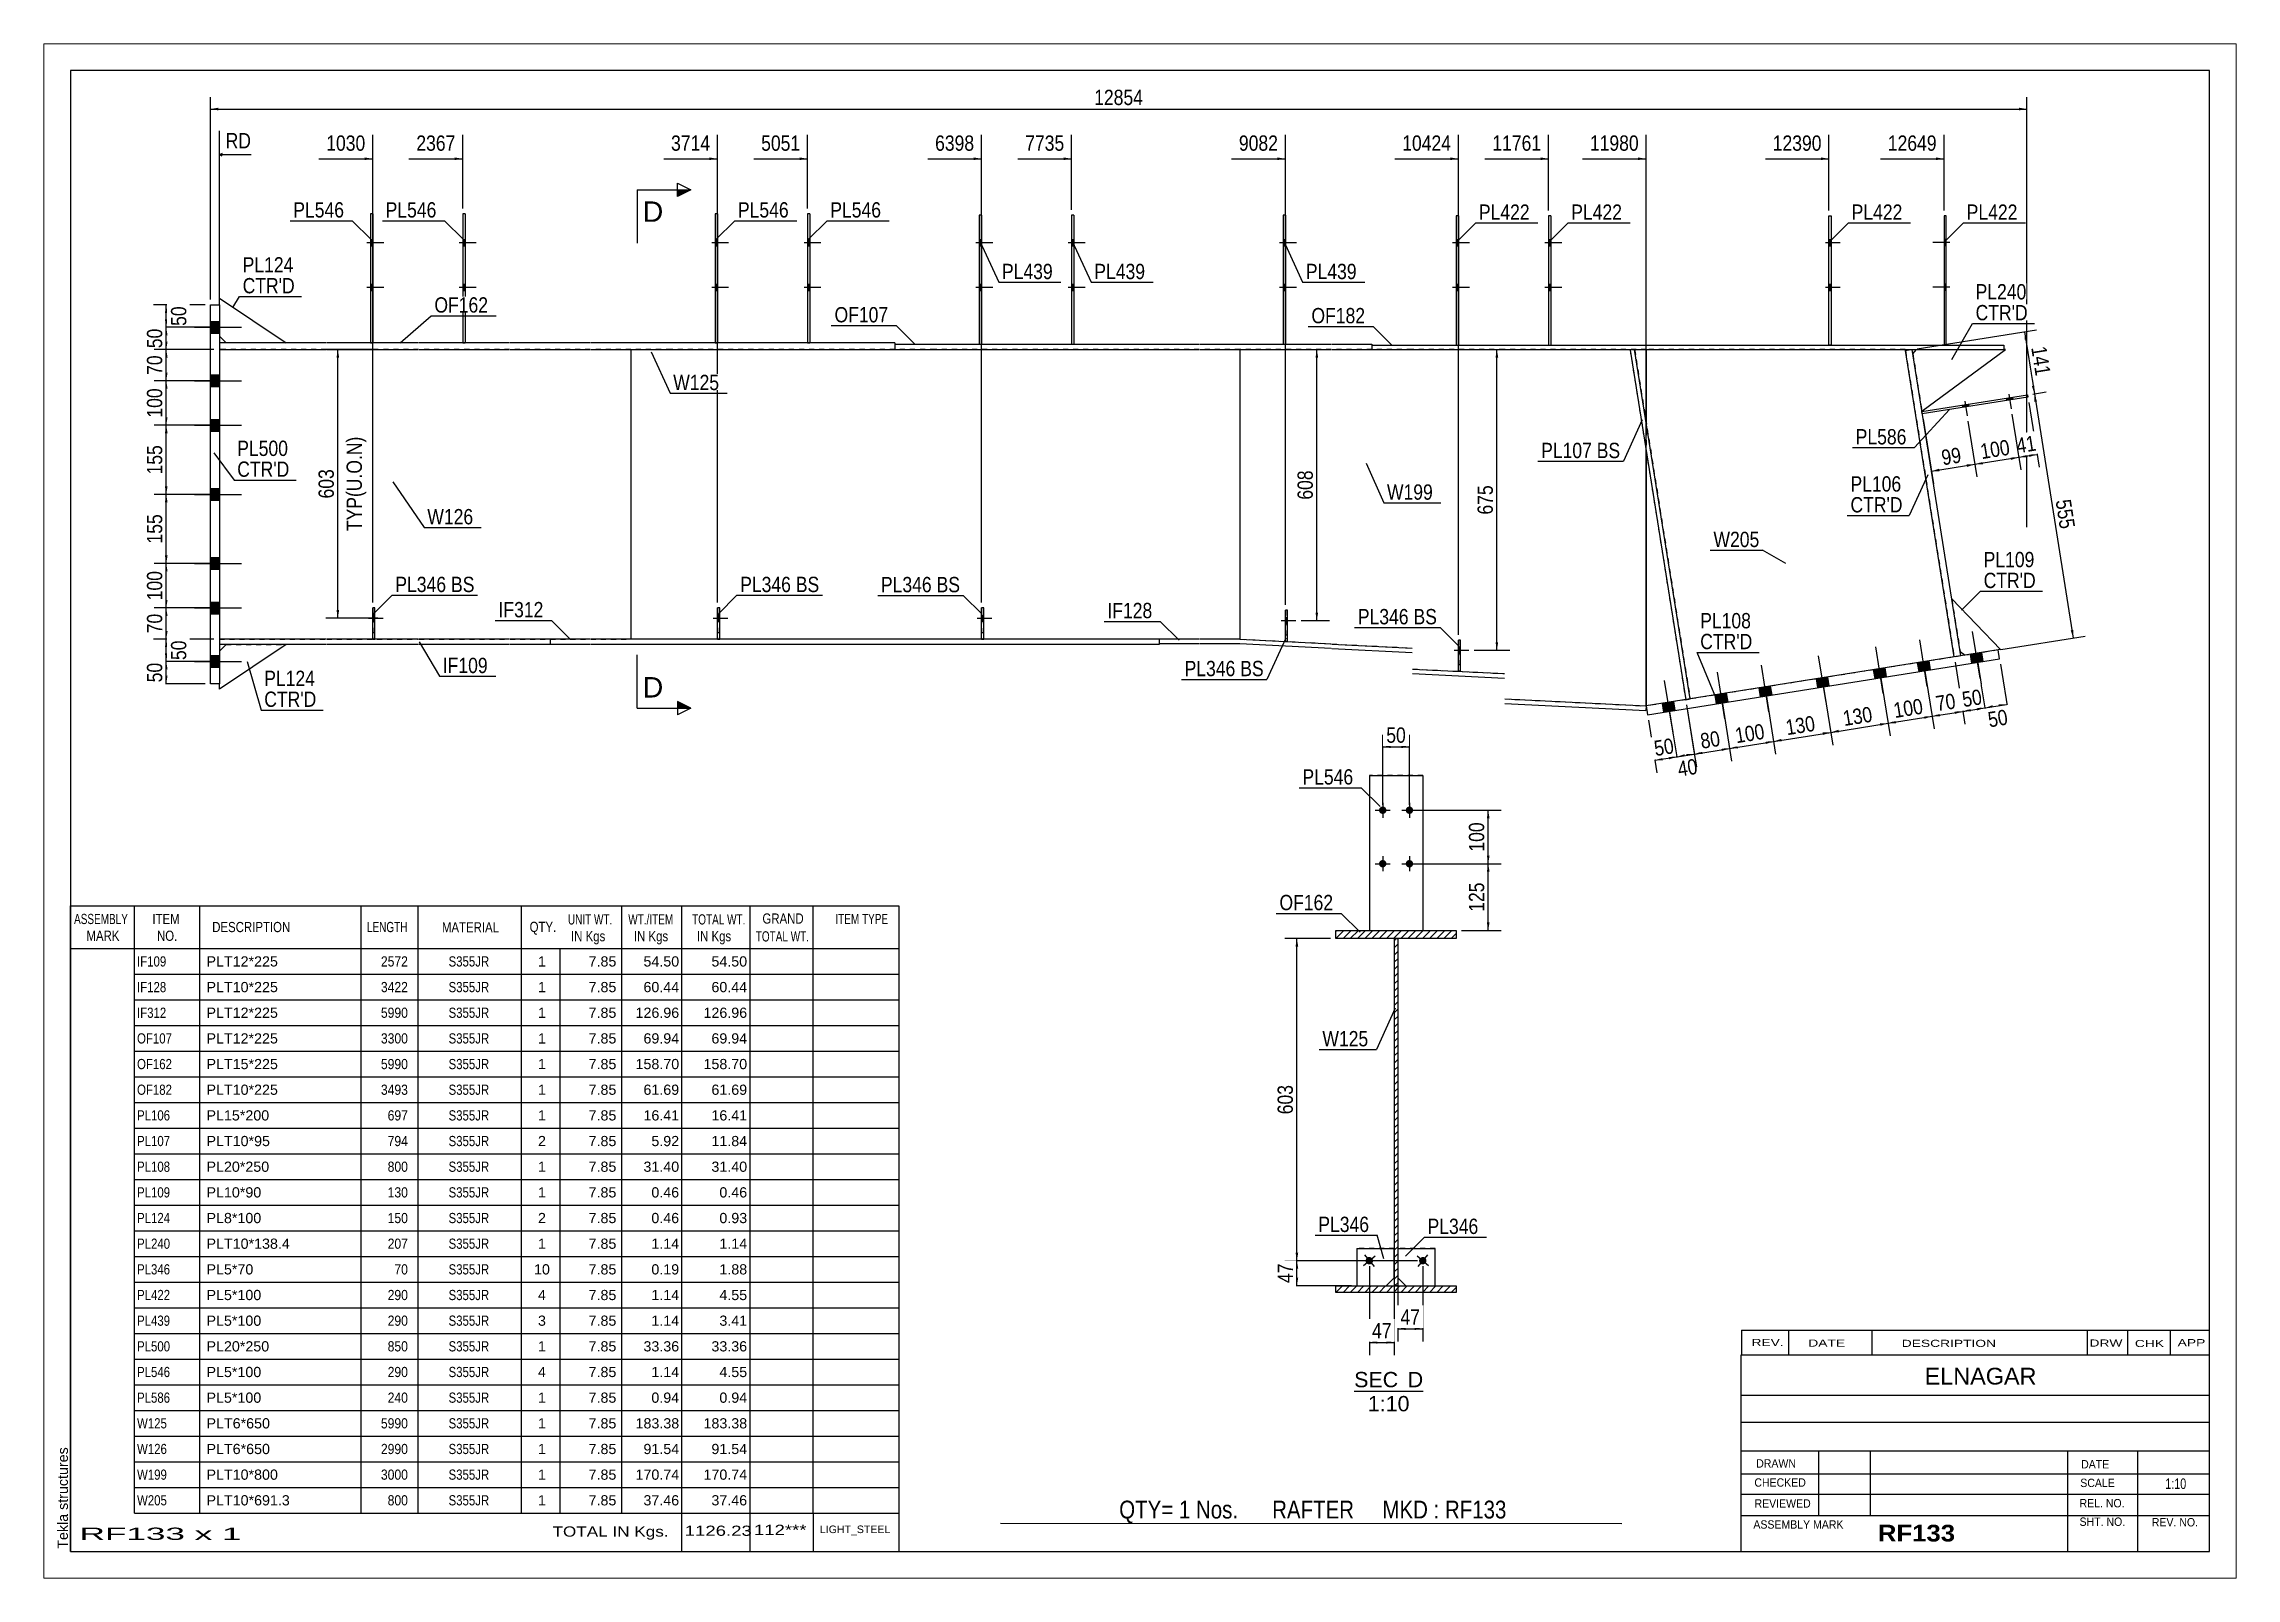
# Paper-space layout 'Layout1' of a CAD drawing. Header units: millimetres. Extents: x 0 to 410, y 0 to 287.
# The model-space entities are those that its viewports show. They can reach past a viewport. Long polylines and large blocks are cut down to what shows.
import ezdxf

# ---------------------------------------------------------------- set-up
doc = ezdxf.new("R2010")
doc.units = ezdxf.units.MM
doc.linetypes.add('DXK_LINE_DOT1', pattern=[1.8814, 0.9407, -0.9407])
doc.linetypes.add('DXK_LINE_DOT2', pattern=[3.9198, 1.9599, -1.9599])
doc.layers.add('Viewport layer', color=7, linetype='Continuous', plot=False)
doc.styles.add('Arial', font='ARIAL.TTF', dxfattribs={"height": 0.2})
doc.styles.add('Arial Bold', font='ARIALBD.TTF', dxfattribs={"height": 0.2})
doc.styles.add('Arial Narrow', font='ARIALN.TTF', dxfattribs={"height": 0.2})

# ---------------------------------------------------------------- blocks, each defined once
blk = doc.blocks.new('Unknown-624476672-1210')
at = {"color": 5, "linetype": 'Continuous'}
for p, q in [((-626.15, 85.52), (-1026.15, 85.52)), ((-1026.15, 85.52), (-1026.15, -191.48)), ((-626.15, -191.48), (-626.15, 85.52)), ((-1026.15, -191.48), (-626.15, -191.48))]:
    blk.add_line(p, q, dxfattribs=at)
at = {"color": 174, "linetype": 'Continuous', "style": 'Arial'}
blk.add_text('Tekla structures', height=1.9102, rotation=90, dxfattribs=at).set_placement((-1026.65, -190.98))
blk = doc.blocks.new('Unknown-624476672-12 - 1257')
at = {"color": 1, "linetype": 'Continuous'}
blk.add_line((-786.1, -161.52), (-773.19, -161.52), dxfattribs=at)
at = {"color": 0, "linetype": 'Continuous'}
blk.add_wipeout([(-777.88, -160.77), (-777.88, -157.77), (-786.1, -157.77), (-786.1, -160.77)], dxfattribs=at)
blk.add_wipeout([(-773.19, -160.77), (-773.19, -157.77), (-776.08, -157.77), (-776.08, -160.77)], dxfattribs=at)
blk.add_wipeout([(-775.76, -165.27), (-775.76, -162.27), (-783.54, -162.27), (-783.54, -165.27)], dxfattribs=at)
at = {"color": 136, "linetype": 'Continuous', "style": 'Arial'}
for s, height, p in [('SEC', 2.865, (-786.1, -160.77)), ('D', 2.87, (-776.08, -160.77)), ('1:10', 2.865, (-783.54, -165.27))]:
    blk.add_text(s, height=height, dxfattribs=at).set_placement(p)
blk = doc.blocks.new('Part-624476672-1689 - 1644')
at = {"color": 2, "linetype": 'Continuous'}
for p, q in [((-871.97, 34.33), (-864.47, 34.33)), ((-871.97, 34.33), (-871.97, 33.33)), ((-871.97, 33.33), (-864.47, 33.33)), ((-864.37, 34.33), (-847.2, 34.33)), ((-864.37, 33.33), (-847.2, 33.33)), ((-847.1, 34.33), (-830.18, 34.33)), ((-847.1, 33.33), (-830.18, 33.33)), ((-830.08, 34.33), (-815.08, 34.33)), ((-830.08, 33.33), (-815.08, 33.33)), ((-814.98, 34.33), (-790.38, 34.33)), ((-814.98, 33.33), (-790.38, 33.33)), ((-790.28, 34.33), (-782.78, 34.33)), ((-790.28, 33.33), (-782.78, 33.33)), ((-782.78, 34.33), (-782.78, 33.33))]:
    blk.add_line(p, q, dxfattribs=at)
blk = doc.blocks.new('Part-624476672-1667 - 1644')
at = {"color": 2, "linetype": 'Continuous'}
for p, q in [((-782.78, 34.17), (-775.28, 34.17)), ((-782.78, 34.17), (-782.78, 33.33)), ((-782.78, 33.33), (-775.28, 33.33)), ((-775.18, 34.17), (-758.01, 34.17)), ((-775.18, 33.33), (-758.01, 33.33)), ((-757.91, 34.17), (-664.6, 34.17)), ((-757.91, 33.33), (-664.6, 33.33)), ((-664.6, 34.17), (-664.6, 33.33))]:
    blk.add_line(p, q, dxfattribs=at)
blk = doc.blocks.new('Part-624476672-2196 - 1644')
at = {"color": 7, "linetype": 'DXK_LINE_DOT1'}
for p, q in [((-969.65, -14.97), (-969.65, -20.81)), ((-969.23, -14.97), (-969.65, -14.97)), ((-969.23, -20.81), (-969.23, -14.97)), ((-969.65, -20.81), (-969.23, -20.81))]:
    blk.add_line(p, q, dxfattribs=at)
blk = doc.blocks.new('Part-624476672-2256 - 1644')
at = {"color": 2, "linetype": 'Continuous'}
for p, q in [((-731.5, 33.33), (-731.5, 19.73)), ((-683.01, 33.17), (-683.03, 33.33)), ((-731.5, -33.33), (-731.5, 14.42))]:
    blk.add_line(p, q, dxfattribs=at)
at = {"color": 7, "linetype": 'DXK_LINE_DOT1'}
for p, q in [((-683.03, 33.33), (-731.5, 33.33)), ((-683.01, 33.17), (-673.89, -24.17)), ((-673.89, -24.17), (-723.27, -32.02)), ((-724.09, -32.16), (-731.5, -33.33))]:
    blk.add_line(p, q, dxfattribs=at)
blk = doc.blocks.new('Part-624476672-1694 - 1644')
at = {"color": 2, "linetype": 'Continuous'}
for p, q in [((-978.33, 34.58), (-998.33, 34.58)), ((-998.33, 33.33), (-978.33, 33.33)), ((-961.07, 34.58), (-978.23, 34.58)), ((-978.23, 33.33), (-961.07, 33.33)), ((-944.05, 34.58), (-960.97, 34.58)), ((-960.97, 33.33), (-944.05, 33.33)), ((-928.95, 34.58), (-943.95, 34.58)), ((-943.95, 33.33), (-928.95, 33.33)), ((-913.85, 34.58), (-928.85, 34.58)), ((-928.85, 33.33), (-913.85, 33.33)), ((-896.58, 34.58), (-913.75, 34.58)), ((-913.75, 33.33), (-896.58, 33.33)), ((-879.57, 34.58), (-896.48, 34.58)), ((-896.48, 33.33), (-879.57, 33.33)), ((-871.97, 34.58), (-879.47, 34.58)), ((-879.47, 33.33), (-871.97, 33.33)), ((-871.97, 34.58), (-871.97, 33.33))]:
    blk.add_line(p, q, dxfattribs=at)
at = {"color": 7, "linetype": 'DXK_LINE_DOT1'}
blk.add_line((-998.33, 34.58), (-998.33, 33.33), dxfattribs=at)
blk = doc.blocks.new('Part-624476672-2174 - 1644')
at = {"color": 2, "linetype": 'Continuous'}
for p, q in [((-969.65, -20.81), (-969.65, -14.97)), ((-969.23, -14.97), (-969.65, -14.97)), ((-969.23, -20.81), (-969.23, -14.97)), ((-969.65, -20.81), (-969.23, -20.81))]:
    blk.add_line(p, q, dxfattribs=at)
at = {"color": 7, "linetype": 'DXK_LINE_DOT1'}
blk.add_line((-969.65, -19.56), (-969.23, -19.56), dxfattribs=at)
blk = doc.blocks.new('Part-624476672-2035 - 1644')
at = {"color": 2, "linetype": 'Continuous'}
for p, q in [((-749.33, 58.33), (-749.74, 58.33)), ((-749.74, 58.33), (-749.74, 34.17)), ((-749.33, 58.33), (-749.33, 34.17))]:
    blk.add_line(p, q, dxfattribs=at)
at = {"color": 7, "linetype": 'DXK_LINE_DOT1'}
blk.add_line((-749.74, 34.17), (-749.33, 34.17), dxfattribs=at)
blk = doc.blocks.new('Part-624476672-1716 - 1644')
at = {"color": 2, "linetype": 'Continuous'}
for p, q in [((-807.46, 33.33), (-807.46, -20.83)), ((-731.5, 19.73), (-731.5, 33.33)), ((-731.5, 14.42), (-731.5, -33.33))]:
    blk.add_line(p, q, dxfattribs=at)
at = {"color": 7, "linetype": 'DXK_LINE_DOT1'}
for p, q in [((-790.38, 33.33), (-807.46, 33.33)), ((-775.28, 33.33), (-790.28, 33.33)), ((-758.01, 33.33), (-775.18, 33.33)), ((-731.5, 33.33), (-757.91, 33.33)), ((-731.5, 33.33), (-731.5, 14.42)), ((-807.46, -20.83), (-790.38, -21.69)), ((-790.28, -21.75), (-775.28, -22.5)), ((-775.18, -26.42), (-758.01, -27.28)), ((-757.91, -32.01), (-731.5, -33.33))]:
    blk.add_line(p, q, dxfattribs=at)
blk = doc.blocks.new('Part-624476672-2030 - 1644')
at = {"color": 2, "linetype": 'Continuous'}
for p, q in [((-675.37, 58.33), (-675.78, 58.33)), ((-675.78, 58.33), (-675.78, 34.17)), ((-675.37, 34.17), (-675.37, 58.33))]:
    blk.add_line(p, q, dxfattribs=at)
at = {"color": 7, "linetype": 'DXK_LINE_DOT1'}
blk.add_line((-675.78, 34.17), (-675.37, 34.17), dxfattribs=at)
blk = doc.blocks.new('Part-624476672-1906 - 1644')
at = {"color": 7, "linetype": 'DXK_LINE_DOT1'}
for p, q in [((-733.66, 33.33), (-734.48, 33.2)), ((-734.48, 33.2), (-724.09, -32.16)), ((-733.66, 33.33), (-723.27, -32.02))]:
    blk.add_line(p, q, dxfattribs=at)
blk = doc.blocks.new('Part-624476672-1721 - 1644')
at = {"color": 2, "linetype": 'Continuous'}
blk.add_line((-921.35, 33.33), (-921.35, -20.83), dxfattribs=at)
at = {"color": 7, "linetype": 'DXK_LINE_DOT1'}
for p, q in [((-913.85, 33.33), (-921.35, 33.33)), ((-896.58, 33.33), (-913.75, 33.33)), ((-879.57, 33.33), (-896.48, 33.33)), ((-864.47, 33.33), (-879.47, 33.33)), ((-847.2, 33.33), (-864.37, 33.33)), ((-830.18, 33.33), (-847.1, 33.33)), ((-815.08, 33.33), (-830.08, 33.33)), ((-807.46, 33.33), (-814.98, 33.33)), ((-807.46, 33.33), (-807.46, -20.83)), ((-913.85, -20.83), (-921.35, -20.83)), ((-896.58, -20.83), (-913.75, -20.83)), ((-879.57, -20.83), (-896.48, -20.83)), ((-864.47, -20.83), (-879.47, -20.83)), ((-847.2, -20.83), (-864.37, -20.83)), ((-830.18, -20.83), (-847.1, -20.83)), ((-815.08, -20.83), (-830.08, -20.83)), ((-807.46, -20.83), (-814.98, -20.83))]:
    blk.add_line(p, q, dxfattribs=at)
blk = doc.blocks.new('Part-624476672-2089 - 1644')
at = {"color": 2, "linetype": 'Continuous'}
for p, q in [((-679.92, 21.72), (-660.17, 24.86)), ((-660.17, 24.86), (-660.1, 24.45)), ((-660.1, 24.45), (-679.85, 21.31))]:
    blk.add_line(p, q, dxfattribs=at)
at = {"color": 7, "linetype": 'DXK_LINE_DOT1'}
blk.add_line((-679.85, 21.31), (-679.92, 21.72), dxfattribs=at)
blk = doc.blocks.new('Part-624476672-1743 - 1644')
at = {"color": 7, "linetype": 'DXK_LINE_DOT1'}
for p, q in [((-978.33, 33.33), (-998.33, 33.33)), ((-998.33, 33.33), (-998.33, -20.83)), ((-961.07, 33.33), (-978.23, 33.33)), ((-944.05, 33.33), (-960.97, 33.33)), ((-928.95, 33.33), (-943.95, 33.33)), ((-921.35, 33.33), (-928.85, 33.33)), ((-998.33, -20.83), (-978.33, -20.83)), ((-978.23, -20.83), (-961.07, -20.83)), ((-960.97, -20.83), (-944.05, -20.83)), ((-943.95, -20.83), (-928.95, -20.83)), ((-928.85, -20.83), (-921.35, -20.83))]:
    blk.add_line(p, q, dxfattribs=at)
at = {"color": 2, "linetype": 'Continuous'}
blk.add_line((-921.35, 33.33), (-921.35, -20.83), dxfattribs=at)
blk = doc.blocks.new('Part-624476672-2067 - 1644')
at = {"color": 2, "linetype": 'Continuous'}
for p, q in [((-952.38, 58.75), (-952.8, 58.75)), ((-952.8, 58.75), (-952.8, 34.58)), ((-952.38, 58.75), (-952.38, 34.58))]:
    blk.add_line(p, q, dxfattribs=at)
at = {"color": 7, "linetype": 'DXK_LINE_DOT1'}
blk.add_line((-952.8, 34.58), (-952.38, 34.58), dxfattribs=at)
blk = doc.blocks.new('Part-624476672-1765 - 1644')
at = {"color": 2, "linetype": 'Continuous'}
for p, q in [((-928.95, -20.83), (-936.45, -20.83)), ((-936.45, -20.83), (-936.45, -21.83)), ((-928.95, -21.83), (-936.45, -21.83)), ((-913.85, -20.83), (-928.85, -20.83)), ((-913.85, -21.83), (-928.85, -21.83)), ((-896.58, -20.83), (-913.75, -20.83)), ((-896.58, -21.83), (-913.75, -21.83)), ((-879.57, -20.83), (-896.48, -20.83)), ((-879.57, -21.83), (-896.48, -21.83)), ((-864.47, -20.83), (-879.47, -20.83)), ((-864.47, -21.83), (-879.47, -21.83)), ((-847.2, -20.83), (-864.37, -20.83)), ((-847.2, -21.83), (-864.37, -21.83)), ((-830.18, -20.83), (-847.1, -20.83)), ((-830.18, -21.83), (-847.1, -21.83)), ((-822.58, -20.83), (-830.08, -20.83)), ((-822.58, -21.83), (-830.08, -21.83)), ((-822.58, -20.83), (-822.58, -21.83))]:
    blk.add_line(p, q, dxfattribs=at)
blk = doc.blocks.new('Part-624476672-2221 - 1644')
at = {"color": 2, "linetype": 'Continuous'}
for p, q in [((-697.3, 34.17), (-697.3, 58.33)), ((-697.3, 58.33), (-696.89, 58.33)), ((-696.89, 58.33), (-696.89, 34.17))]:
    blk.add_line(p, q, dxfattribs=at)
at = {"color": 7, "linetype": 'DXK_LINE_DOT1'}
blk.add_line((-696.89, 34.17), (-697.3, 34.17), dxfattribs=at)
blk = doc.blocks.new('Part-624476672-2201 - 1644')
at = {"color": 2, "linetype": 'Continuous'}
for p, q in [((-905.17, -20.81), (-905.17, -14.97)), ((-904.75, -14.97), (-905.17, -14.97)), ((-904.75, -20.81), (-904.75, -14.97)), ((-905.17, -20.81), (-904.75, -20.81))]:
    blk.add_line(p, q, dxfattribs=at)
at = {"color": 7, "linetype": 'DXK_LINE_DOT1'}
blk.add_line((-905.17, -19.56), (-904.75, -19.56), dxfattribs=at)
blk = doc.blocks.new('Part-624476672-1787 - 1644')
at = {"color": 2, "linetype": 'Continuous'}
for p, q in [((-815.08, -20.83), (-822.58, -20.83)), ((-822.58, -20.83), (-822.58, -21.67)), ((-822.58, -21.67), (-815.08, -21.67)), ((-807.46, -20.83), (-814.98, -20.83)), ((-814.98, -21.67), (-807.48, -21.67)), ((-807.48, -21.67), (-790.38, -22.52)), ((-807.46, -20.83), (-790.38, -21.69)), ((-790.28, -21.75), (-775.28, -22.5)), ((-790.28, -22.58), (-775.28, -23.33)), ((-775.18, -26.42), (-758.01, -27.28)), ((-775.18, -27.26), (-758.01, -28.11)), ((-757.91, -32.01), (-731.5, -33.33)), ((-757.91, -32.85), (-731.54, -34.17)), ((-731.5, -33.33), (-731.54, -34.17))]:
    blk.add_line(p, q, dxfattribs=at)
blk = doc.blocks.new('Part-624476672-1809 - 1644')
at = {"color": 2, "linetype": 'Continuous'}
for p, q in [((-978.33, -20.83), (-998.33, -20.83)), ((-978.33, -21.83), (-998.33, -21.83)), ((-961.07, -20.83), (-978.23, -20.83)), ((-961.07, -21.83), (-978.23, -21.83)), ((-944.05, -20.83), (-960.97, -20.83)), ((-944.05, -21.83), (-960.97, -21.83)), ((-936.45, -20.83), (-943.95, -20.83)), ((-936.45, -21.83), (-943.95, -21.83)), ((-936.45, -20.83), (-936.45, -21.83))]:
    blk.add_line(p, q, dxfattribs=at)
blk = doc.blocks.new('Part-624476672-1862 - 1644')
at = {"color": 2, "linetype": 'Continuous'}
for p, q in [((-683.01, 33.17), (-681.97, 33.33)), ((-673.89, -24.17), (-683.01, 33.17)), ((-672.65, -23.98), (-681.77, 33.33))]:
    blk.add_line(p, q, dxfattribs=at)
at = {"color": 7, "linetype": 'DXK_LINE_DOT1'}
for p, q in [((-681.97, 33.33), (-681.77, 33.37)), ((-681.77, 33.37), (-681.77, 33.33)), ((-672.65, -23.98), (-673.89, -24.17))]:
    blk.add_line(p, q, dxfattribs=at)
blk = doc.blocks.new('Part-624476672-1884 - 1644')
at = {"color": 2, "linetype": 'Continuous'}
for p, q in [((-733.66, 33.33), (-734.48, 33.2)), ((-734.48, 33.2), (-724.09, -32.16)), ((-723.27, -32.02), (-733.66, 33.33))]:
    blk.add_line(p, q, dxfattribs=at)
at = {"color": 7, "linetype": 'DXK_LINE_DOT1'}
blk.add_line((-724.09, -32.16), (-723.27, -32.02), dxfattribs=at)
blk = doc.blocks.new('Part-624476672-2062 - 1644')
at = {"color": 2, "linetype": 'Continuous'}
for p, q in [((-887.9, 58.75), (-888.32, 58.75)), ((-888.32, 58.75), (-888.32, 34.58)), ((-887.9, 58.75), (-887.9, 34.58))]:
    blk.add_line(p, q, dxfattribs=at)
at = {"color": 7, "linetype": 'DXK_LINE_DOT1'}
blk.add_line((-888.32, 34.58), (-887.9, 34.58), dxfattribs=at)
blk = doc.blocks.new('Part-624476672-1935 - 1644')
at = {"color": 2, "linetype": 'Continuous'}
for p, q in [((-681.63, 32.51), (-680.93, 33.33)), ((-679.93, 21.81), (-664.27, 33.33)), ((-664.27, 33.33), (-664.6, 33.33))]:
    blk.add_line(p, q, dxfattribs=at)
at = {"color": 7, "linetype": 'DXK_LINE_DOT1'}
for p, q in [((-680.93, 33.33), (-664.6, 33.33)), ((-681.63, 32.51), (-679.93, 21.81))]:
    blk.add_line(p, q, dxfattribs=at)
blk = doc.blocks.new('Part-624476672-1964 - 1644')
at = {"color": 2, "linetype": 'Continuous'}
for p, q in [((-665.66, -22.86), (-731.5, -33.33)), ((-731.23, -34.98), (-665.4, -24.51)), ((-665.4, -24.51), (-665.66, -22.86)), ((-731.5, -33.33), (-731.23, -34.98))]:
    blk.add_line(p, q, dxfattribs=at)
blk = doc.blocks.new('Part-624476672-2057 - 1644')
at = {"color": 2, "linetype": 'Continuous'}
for p, q in [((-838.52, 58.5), (-838.93, 58.5)), ((-838.93, 58.5), (-838.93, 34.33)), ((-838.52, 58.5), (-838.52, 34.33))]:
    blk.add_line(p, q, dxfattribs=at)
at = {"color": 7, "linetype": 'DXK_LINE_DOT1'}
blk.add_line((-838.93, 34.33), (-838.52, 34.33), dxfattribs=at)
blk = doc.blocks.new('Part-624476672-1993 - 1644')
at = {"color": 2, "linetype": 'Continuous'}
for p, q in [((-665.25, -22.8), (-674.35, -13.28)), ((-672.78, -23.15), (-671.83, -23.85)), ((-665.25, -22.8), (-665.66, -22.86))]:
    blk.add_line(p, q, dxfattribs=at)
at = {"color": 7, "linetype": 'DXK_LINE_DOT1'}
for p, q in [((-674.35, -13.28), (-672.78, -23.15)), ((-665.66, -22.86), (-671.83, -23.85))]:
    blk.add_line(p, q, dxfattribs=at)
blk = doc.blocks.new('Part-624476672-2206 - 1644')
at = {"color": 7, "linetype": 'DXK_LINE_DOT1'}
for p, q in [((-905.17, -14.97), (-905.17, -20.81)), ((-904.75, -14.97), (-905.17, -14.97)), ((-904.75, -20.81), (-904.75, -14.97)), ((-905.17, -20.81), (-904.75, -20.81))]:
    blk.add_line(p, q, dxfattribs=at)
blk = doc.blocks.new('Part-624476672-2015 - 1644')
at = {"color": 2, "linetype": 'Continuous'}
for p, q in [((-766.59, 58.33), (-767.01, 58.33)), ((-767.01, 58.33), (-767.01, 34.17)), ((-766.59, 58.33), (-766.59, 34.17))]:
    blk.add_line(p, q, dxfattribs=at)
at = {"color": 7, "linetype": 'DXK_LINE_DOT1'}
blk.add_line((-767.01, 34.17), (-766.59, 34.17), dxfattribs=at)
blk = doc.blocks.new('Part-624476672-2020 - 1644')
at = {"color": 2, "linetype": 'Continuous'}
for p, q in [((-905.17, 58.75), (-905.58, 58.75)), ((-905.58, 58.75), (-905.58, 34.58)), ((-905.17, 58.75), (-905.17, 34.58))]:
    blk.add_line(p, q, dxfattribs=at)
at = {"color": 7, "linetype": 'DXK_LINE_DOT1'}
blk.add_line((-905.58, 34.58), (-905.17, 34.58), dxfattribs=at)
blk = doc.blocks.new('Part-624476672-2025 - 1644')
at = {"color": 2, "linetype": 'Continuous'}
for p, q in [((-969.65, 58.75), (-970.07, 58.75)), ((-970.07, 58.75), (-970.07, 34.58)), ((-969.65, 58.75), (-969.65, 34.58))]:
    blk.add_line(p, q, dxfattribs=at)
at = {"color": 7, "linetype": 'DXK_LINE_DOT1'}
blk.add_line((-970.07, 34.58), (-969.65, 34.58), dxfattribs=at)
blk = doc.blocks.new('Part-624476672-2118 - 1644')
at = {"color": 2, "linetype": 'Continuous'}
for p, q in [((-1000, 41.67), (-998.33, 41.67)), ((-1000, -29.17), (-1000, 41.67)), ((-998.33, 41.67), (-998.33, -29.17)), ((-998.33, -29.17), (-1000, -29.17))]:
    blk.add_line(p, q, dxfattribs=at)
blk = doc.blocks.new('Part-624476672-2211 - 1644')
at = {"color": 2, "linetype": 'Continuous'}
for p, q in [((-766.59, -26.84), (-766.59, -21)), ((-766.18, -21), (-766.59, -21)), ((-766.18, -26.84), (-766.18, -21)), ((-766.59, -26.84), (-766.18, -26.84))]:
    blk.add_line(p, q, dxfattribs=at)
at = {"color": 7, "linetype": 'DXK_LINE_DOT1'}
blk.add_line((-766.59, -25.59), (-766.18, -25.59), dxfattribs=at)
blk = doc.blocks.new('Part-624476672-2147 - 1644')
at = {"color": 2, "linetype": 'Continuous'}
for p, q in [((-998.33, 41.67), (-998.33, 42.92)), ((-998.33, 42.92), (-985.83, 34.58)), ((-998.33, 35.83), (-997.08, 34.58))]:
    blk.add_line(p, q, dxfattribs=at)
at = {"color": 7, "linetype": 'DXK_LINE_DOT1'}
for p, q in [((-998.33, 41.67), (-998.33, 35.83)), ((-985.83, 34.58), (-997.08, 34.58))]:
    blk.add_line(p, q, dxfattribs=at)
blk = doc.blocks.new('Part-624476672-2216 - 1644')
at = {"color": 7, "linetype": 'DXK_LINE_DOT1'}
for p, q in [((-766.59, -21), (-766.59, -26.84)), ((-766.18, -21), (-766.59, -21)), ((-766.18, -26.84), (-766.18, -21)), ((-766.59, -26.84), (-766.18, -26.84))]:
    blk.add_line(p, q, dxfattribs=at)
blk = doc.blocks.new('Part-624476672-2152 - 1644')
at = {"color": 2, "linetype": 'Continuous'}
for p, q in [((-985.83, -21.83), (-998.33, -30.17)), ((-997.08, -21.83), (-998.33, -23.08)), ((-998.33, -30.17), (-998.33, -29.17))]:
    blk.add_line(p, q, dxfattribs=at)
at = {"color": 7, "linetype": 'DXK_LINE_DOT1'}
blk.add_line((-997.08, -21.83), (-985.83, -21.83), dxfattribs=at)
blk = doc.blocks.new('Part-624476672-2226 - 1644')
at = {"color": 2, "linetype": 'Continuous'}
for p, q in [((-798.96, 58.5), (-799.38, 58.5)), ((-799.38, 58.5), (-799.38, 34.33)), ((-798.96, 58.5), (-798.96, 34.33))]:
    blk.add_line(p, q, dxfattribs=at)
at = {"color": 7, "linetype": 'DXK_LINE_DOT1'}
blk.add_line((-799.38, 34.33), (-798.96, 34.33), dxfattribs=at)
blk = doc.blocks.new('Part-624476672-2231 - 1644')
at = {"color": 2, "linetype": 'Continuous'}
for p, q in [((-798.96, -21.26), (-798.96, -15.44)), ((-798.54, -15.44), (-798.96, -15.44)), ((-798.54, -21.27), (-798.54, -15.44)), ((-798.74, -21.27), (-798.54, -21.27))]:
    blk.add_line(p, q, dxfattribs=at)
at = {"color": 7, "linetype": 'DXK_LINE_DOT1'}
for p, q in [((-798.96, -20.02), (-798.54, -20.02)), ((-798.96, -21.27), (-798.96, -21.26)), ((-798.96, -21.27), (-798.74, -21.27))]:
    blk.add_line(p, q, dxfattribs=at)
blk = doc.blocks.new('Part-624476672-2236 - 1644')
at = {"color": 7, "linetype": 'DXK_LINE_DOT1'}
for p, q in [((-798.96, -15.44), (-798.96, -21.26)), ((-798.54, -15.44), (-798.96, -15.44)), ((-798.54, -21.27), (-798.54, -15.44)), ((-798.74, -21.27), (-798.54, -21.27))]:
    blk.add_line(p, q, dxfattribs=at)
blk = doc.blocks.new('Part-624476672-2241 - 1644')
at = {"color": 2, "linetype": 'Continuous'}
for p, q in [((-855.78, 58.5), (-856.2, 58.5)), ((-856.2, 58.5), (-856.2, 34.33)), ((-855.78, 58.5), (-855.78, 34.33))]:
    blk.add_line(p, q, dxfattribs=at)
at = {"color": 7, "linetype": 'DXK_LINE_DOT1'}
blk.add_line((-856.2, 34.33), (-855.78, 34.33), dxfattribs=at)
blk = doc.blocks.new('Part-624476672-2246 - 1644')
at = {"color": 2, "linetype": 'Continuous'}
for p, q in [((-855.78, -20.83), (-855.78, -15)), ((-855.37, -15), (-855.78, -15)), ((-855.37, -20.83), (-855.37, -15))]:
    blk.add_line(p, q, dxfattribs=at)
at = {"color": 7, "linetype": 'DXK_LINE_DOT1'}
for p, q in [((-855.78, -19.58), (-855.37, -19.58)), ((-855.78, -20.83), (-855.37, -20.83))]:
    blk.add_line(p, q, dxfattribs=at)
blk = doc.blocks.new('Part-624476672-2251 - 1644')
at = {"color": 7, "linetype": 'DXK_LINE_DOT1'}
for p, q in [((-855.78, -15), (-855.78, -20.83)), ((-855.37, -15), (-855.78, -15)), ((-855.37, -20.83), (-855.37, -15))]:
    blk.add_line(p, q, dxfattribs=at)
blk = doc.blocks.new('Bolt-624476672-2257 - 1644')
at = {"linetype": 'Continuous'}
for points in [[(-668.7, -23.35), (-670.84, -23.69), (-670.58, -25.33), (-668.44, -24.99)], [(-668.7, -23.35), (-670.84, -23.69), (-670.58, -25.33), (-668.44, -24.99)], [(-697.51, -27.93), (-699.65, -28.27), (-699.38, -29.91), (-697.25, -29.57)], [(-697.51, -27.93), (-699.65, -28.27), (-699.38, -29.91), (-697.25, -29.57)], [(-686.81, -26.23), (-688.95, -26.57), (-688.69, -28.21), (-686.55, -27.87)], [(-686.81, -26.23), (-688.95, -26.57), (-688.69, -28.21), (-686.55, -27.87)], [(-678.58, -24.92), (-680.72, -25.26), (-680.46, -26.9), (-678.32, -26.56)], [(-678.58, -24.92), (-680.72, -25.26), (-680.46, -26.9), (-678.32, -26.56)], [(-726.31, -32.51), (-728.45, -32.85), (-728.19, -34.5), (-726.05, -34.15)], [(-726.31, -32.51), (-728.45, -32.85), (-728.19, -34.5), (-726.05, -34.15)], [(-716.44, -30.94), (-718.58, -31.28), (-718.31, -32.92), (-716.17, -32.58)], [(-716.44, -30.94), (-718.58, -31.28), (-718.31, -32.92), (-716.17, -32.58)], [(-708.21, -29.63), (-710.35, -29.97), (-710.08, -31.62), (-707.94, -31.28)], [(-708.21, -29.63), (-710.35, -29.97), (-710.08, -31.62), (-707.94, -31.28)]]:
    blk.add_hatch(color=3, dxfattribs=at).paths.add_polyline_path(points)
at = {"color": 3, "linetype": 'Continuous'}
for p, q in [((-669.04, -28.12), (-670.43, -19.4)), ((-669.04, -28.12), (-670.43, -19.4)), ((-697.85, -32.7), (-699.23, -23.98)), ((-697.85, -32.7), (-699.23, -23.98)), ((-687.15, -31), (-688.53, -22.28)), ((-687.15, -31), (-688.53, -22.28)), ((-678.92, -29.69), (-680.3, -20.97)), ((-678.92, -29.69), (-680.3, -20.97)), ((-670.58, -25.33), (-670.84, -23.69)), ((-670.58, -25.33), (-670.84, -23.69)), ((-668.44, -24.99), (-668.7, -23.35)), ((-668.44, -24.99), (-668.7, -23.35)), ((-726.65, -37.28), (-728.04, -28.56)), ((-726.65, -37.28), (-728.04, -28.56)), ((-716.77, -35.71), (-718.16, -26.99)), ((-716.77, -35.71), (-718.16, -26.99)), ((-708.54, -34.4), (-709.93, -25.68)), ((-708.54, -34.4), (-709.93, -25.68)), ((-699.38, -29.91), (-699.65, -28.27)), ((-699.38, -29.91), (-699.65, -28.27)), ((-697.25, -29.57), (-697.51, -27.93)), ((-697.25, -29.57), (-697.51, -27.93)), ((-688.69, -28.21), (-688.95, -26.57)), ((-688.69, -28.21), (-688.95, -26.57)), ((-686.55, -27.87), (-686.81, -26.23)), ((-686.55, -27.87), (-686.81, -26.23)), ((-680.46, -26.9), (-680.72, -25.26)), ((-680.46, -26.9), (-680.72, -25.26)), ((-678.32, -26.56), (-678.58, -24.92)), ((-678.32, -26.56), (-678.58, -24.92)), ((-726.05, -34.15), (-726.31, -32.51)), ((-726.05, -34.15), (-726.31, -32.51)), ((-718.31, -32.92), (-718.58, -31.28)), ((-718.31, -32.92), (-718.58, -31.28)), ((-716.17, -32.58), (-716.44, -30.94)), ((-716.17, -32.58), (-716.44, -30.94)), ((-710.08, -31.62), (-710.35, -29.97)), ((-710.08, -31.62), (-710.35, -29.97)), ((-707.94, -31.28), (-708.21, -29.63)), ((-707.94, -31.28), (-708.21, -29.63)), ((-728.19, -34.5), (-728.45, -32.85)), ((-728.19, -34.5), (-728.45, -32.85))]:
    blk.add_line(p, q, dxfattribs=at)
blk = doc.blocks.new('Bolt-624476672-2258 - 1644')
at = {"linetype": 'Continuous'}
for points in [[(-766.59, 52.75), (-766.59, 53.91), (-767.01, 53.91), (-767.01, 52.75)], [(-766.59, 52.75), (-766.59, 53.91), (-767.01, 53.91), (-767.01, 52.75)], [(-766.59, 44.41), (-766.59, 45.58), (-767.01, 45.58), (-767.01, 44.41)], [(-766.59, 44.41), (-766.59, 45.58), (-767.01, 45.58), (-767.01, 44.41)]]:
    blk.add_hatch(color=3, dxfattribs=at).paths.add_polyline_path(points)
at = {"color": 3, "linetype": 'Continuous'}
for p, q in [((-767.68, 53.33), (-764.51, 53.33)), ((-767.68, 53.33), (-764.51, 53.33)), ((-767.01, 53.91), (-766.59, 53.91)), ((-767.01, 53.91), (-766.59, 53.91)), ((-767.01, 52.75), (-766.59, 52.75)), ((-767.01, 52.75), (-766.59, 52.75)), ((-767.01, 45.58), (-766.59, 45.58)), ((-767.01, 45.58), (-766.59, 45.58)), ((-767.68, 45), (-764.51, 45)), ((-767.68, 45), (-764.51, 45)), ((-767.01, 44.41), (-766.59, 44.41)), ((-767.01, 44.41), (-766.59, 44.41))]:
    blk.add_line(p, q, dxfattribs=at)
blk = doc.blocks.new('Bolt-624476672-2259 - 1644')
at = {"linetype": 'Continuous'}
for points in [[(-905.17, 52.75), (-905.17, 53.91), (-905.58, 53.91), (-905.58, 52.75)], [(-905.17, 52.75), (-905.17, 53.91), (-905.58, 53.91), (-905.58, 52.75)], [(-905.17, 44.41), (-905.17, 45.58), (-905.58, 45.58), (-905.58, 44.41)], [(-905.17, 44.41), (-905.17, 45.58), (-905.58, 45.58), (-905.58, 44.41)]]:
    blk.add_hatch(color=3, dxfattribs=at).paths.add_polyline_path(points)
at = {"color": 3, "linetype": 'Continuous'}
for p, q in [((-906.25, 53.33), (-903.08, 53.33)), ((-906.25, 53.33), (-903.08, 53.33)), ((-905.58, 53.91), (-905.17, 53.91)), ((-905.58, 53.91), (-905.17, 53.91)), ((-905.58, 52.75), (-905.17, 52.75)), ((-905.58, 52.75), (-905.17, 52.75)), ((-905.58, 45.58), (-905.17, 45.58)), ((-905.58, 45.58), (-905.17, 45.58)), ((-906.25, 45), (-903.08, 45)), ((-906.25, 45), (-903.08, 45)), ((-905.58, 44.41), (-905.17, 44.41)), ((-905.58, 44.41), (-905.17, 44.41))]:
    blk.add_line(p, q, dxfattribs=at)
blk = doc.blocks.new('Bolt-624476672-2260 - 1644')
at = {"linetype": 'Continuous'}
for points in [[(-969.65, 52.75), (-969.65, 53.91), (-970.07, 53.91), (-970.07, 52.75)], [(-969.65, 52.75), (-969.65, 53.91), (-970.07, 53.91), (-970.07, 52.75)], [(-969.65, 44.41), (-969.65, 45.58), (-970.07, 45.58), (-970.07, 44.41)], [(-969.65, 44.41), (-969.65, 45.58), (-970.07, 45.58), (-970.07, 44.41)]]:
    blk.add_hatch(color=3, dxfattribs=at).paths.add_polyline_path(points)
at = {"color": 3, "linetype": 'Continuous'}
for p, q in [((-970.73, 53.33), (-967.57, 53.33)), ((-970.73, 53.33), (-967.57, 53.33)), ((-970.07, 53.91), (-969.65, 53.91)), ((-970.07, 53.91), (-969.65, 53.91)), ((-970.07, 52.75), (-969.65, 52.75)), ((-970.07, 52.75), (-969.65, 52.75)), ((-970.07, 45.58), (-969.65, 45.58)), ((-970.07, 45.58), (-969.65, 45.58)), ((-970.73, 45), (-967.57, 45)), ((-970.73, 45), (-967.57, 45)), ((-970.07, 44.41), (-969.65, 44.41)), ((-970.07, 44.41), (-969.65, 44.41))]:
    blk.add_line(p, q, dxfattribs=at)
blk = doc.blocks.new('Bolt-624476672-2262 - 1644')
at = {"linetype": 'Continuous'}
for points in [[(-749.33, 52.75), (-749.33, 53.91), (-749.74, 53.91), (-749.74, 52.75)], [(-749.33, 52.75), (-749.33, 53.91), (-749.74, 53.91), (-749.74, 52.75)], [(-749.33, 44.41), (-749.33, 45.58), (-749.74, 45.58), (-749.74, 44.41)], [(-749.33, 44.41), (-749.33, 45.58), (-749.74, 45.58), (-749.74, 44.41)]]:
    blk.add_hatch(color=3, dxfattribs=at).paths.add_polyline_path(points)
at = {"color": 3, "linetype": 'Continuous'}
for p, q in [((-750.41, 53.33), (-747.24, 53.33)), ((-750.41, 53.33), (-747.24, 53.33)), ((-749.74, 53.91), (-749.33, 53.91)), ((-749.74, 53.91), (-749.33, 53.91)), ((-749.74, 52.75), (-749.33, 52.75)), ((-749.74, 52.75), (-749.33, 52.75)), ((-749.74, 45.58), (-749.33, 45.58)), ((-749.74, 45.58), (-749.33, 45.58)), ((-750.41, 45), (-747.24, 45)), ((-750.41, 45), (-747.24, 45)), ((-749.74, 44.41), (-749.33, 44.41)), ((-749.74, 44.41), (-749.33, 44.41))]:
    blk.add_line(p, q, dxfattribs=at)
blk = doc.blocks.new('Bolt-624476672-2263 - 1644')
at = {"linetype": 'Continuous'}
for points in [[(-838.52, 52.75), (-838.52, 53.91), (-838.93, 53.91), (-838.93, 52.75)], [(-838.52, 52.75), (-838.52, 53.91), (-838.93, 53.91), (-838.93, 52.75)], [(-838.52, 44.41), (-838.52, 45.58), (-838.93, 45.58), (-838.93, 44.41)], [(-838.52, 44.41), (-838.52, 45.58), (-838.93, 45.58), (-838.93, 44.41)]]:
    blk.add_hatch(color=3, dxfattribs=at).paths.add_polyline_path(points)
at = {"color": 3, "linetype": 'Continuous'}
for p, q in [((-839.6, 53.33), (-836.43, 53.33)), ((-839.6, 53.33), (-836.43, 53.33)), ((-838.93, 53.91), (-838.52, 53.91)), ((-838.93, 53.91), (-838.52, 53.91)), ((-838.93, 52.75), (-838.52, 52.75)), ((-838.93, 52.75), (-838.52, 52.75)), ((-838.93, 45.58), (-838.52, 45.58)), ((-838.93, 45.58), (-838.52, 45.58)), ((-839.6, 45), (-836.43, 45)), ((-839.6, 45), (-836.43, 45)), ((-838.93, 44.41), (-838.52, 44.41)), ((-838.93, 44.41), (-838.52, 44.41))]:
    blk.add_line(p, q, dxfattribs=at)
blk = doc.blocks.new('Bolt-624476672-2264 - 1644')
at = {"linetype": 'Continuous'}
for points in [[(-887.9, 52.75), (-887.9, 53.91), (-888.32, 53.91), (-888.32, 52.75)], [(-887.9, 52.75), (-887.9, 53.91), (-888.32, 53.91), (-888.32, 52.75)], [(-887.9, 44.41), (-887.9, 45.58), (-888.32, 45.58), (-888.32, 44.41)], [(-887.9, 44.41), (-887.9, 45.58), (-888.32, 45.58), (-888.32, 44.41)]]:
    blk.add_hatch(color=3, dxfattribs=at).paths.add_polyline_path(points)
at = {"color": 3, "linetype": 'Continuous'}
for p, q in [((-888.98, 53.33), (-885.82, 53.33)), ((-888.98, 53.33), (-885.82, 53.33)), ((-888.32, 53.91), (-887.9, 53.91)), ((-888.32, 53.91), (-887.9, 53.91)), ((-888.32, 52.75), (-887.9, 52.75)), ((-888.32, 52.75), (-887.9, 52.75)), ((-888.32, 45.58), (-887.9, 45.58)), ((-888.32, 45.58), (-887.9, 45.58)), ((-888.98, 45), (-885.82, 45)), ((-888.98, 45), (-885.82, 45)), ((-888.32, 44.41), (-887.9, 44.41)), ((-888.32, 44.41), (-887.9, 44.41))]:
    blk.add_line(p, q, dxfattribs=at)
blk = doc.blocks.new('Bolt-624476672-2265 - 1644')
at = {"linetype": 'Continuous'}
for points in [[(-952.38, 52.75), (-952.38, 53.91), (-952.8, 53.91), (-952.8, 52.75)], [(-952.38, 52.75), (-952.38, 53.91), (-952.8, 53.91), (-952.8, 52.75)], [(-952.38, 44.41), (-952.38, 45.58), (-952.8, 45.58), (-952.8, 44.41)], [(-952.38, 44.41), (-952.38, 45.58), (-952.8, 45.58), (-952.8, 44.41)]]:
    blk.add_hatch(color=3, dxfattribs=at).paths.add_polyline_path(points)
at = {"color": 3, "linetype": 'Continuous'}
for p, q in [((-953.47, 53.33), (-950.3, 53.33)), ((-953.47, 53.33), (-950.3, 53.33)), ((-952.8, 53.91), (-952.38, 53.91)), ((-952.8, 53.91), (-952.38, 53.91)), ((-952.8, 52.75), (-952.38, 52.75)), ((-952.8, 52.75), (-952.38, 52.75)), ((-952.8, 45.58), (-952.38, 45.58)), ((-952.8, 45.58), (-952.38, 45.58)), ((-953.47, 45), (-950.3, 45)), ((-953.47, 45), (-950.3, 45)), ((-952.8, 44.41), (-952.38, 44.41)), ((-952.8, 44.41), (-952.38, 44.41))]:
    blk.add_line(p, q, dxfattribs=at)
blk = doc.blocks.new('Bolt-624476672-2266 - 1644')
at = {"linetype": 'Continuous'}
for points in [[(-672.3, 22.51), (-671.15, 22.7), (-671.21, 23.11), (-672.37, 22.92)], [(-672.3, 22.51), (-671.15, 22.7), (-671.21, 23.11), (-672.37, 22.92)], [(-664.07, 23.82), (-662.92, 24), (-662.98, 24.42), (-664.14, 24.23)], [(-664.07, 23.82), (-662.92, 24), (-662.98, 24.42), (-664.14, 24.23)]]:
    blk.add_hatch(color=3, dxfattribs=at).paths.add_polyline_path(points)
at = {"color": 3, "linetype": 'Continuous'}
for p, q in [((-663.67, 24.98), (-663.23, 22.27)), ((-663.67, 24.98), (-663.23, 22.27)), ((-672.37, 22.92), (-672.3, 22.51)), ((-672.37, 22.92), (-672.3, 22.51)), ((-671.9, 23.67), (-671.46, 20.96)), ((-671.9, 23.67), (-671.46, 20.96)), ((-671.21, 23.11), (-671.15, 22.7)), ((-671.21, 23.11), (-671.15, 22.7)), ((-664.14, 24.23), (-664.07, 23.82)), ((-664.14, 24.23), (-664.07, 23.82)), ((-662.98, 24.42), (-662.92, 24)), ((-662.98, 24.42), (-662.92, 24))]:
    blk.add_line(p, q, dxfattribs=at)
blk = doc.blocks.new('Bolt-624476672-2267 - 1644')
at = {"linetype": 'Continuous'}
for points in [[(-1000, 38.58), (-1000, 36.42), (-998.33, 36.42), (-998.33, 38.58)], [(-1000, 38.58), (-1000, 36.42), (-998.33, 36.42), (-998.33, 38.58)], [(-1000, 28.58), (-1000, 26.42), (-998.33, 26.42), (-998.33, 28.58)], [(-1000, 28.58), (-1000, 26.42), (-998.33, 26.42), (-998.33, 28.58)], [(-1000, 20.25), (-1000, 18.08), (-998.33, 18.08), (-998.33, 20.25)], [(-1000, 20.25), (-1000, 18.08), (-998.33, 18.08), (-998.33, 20.25)], [(-1000, 7.33), (-1000, 5.17), (-998.33, 5.17), (-998.33, 7.33)], [(-1000, 7.33), (-1000, 5.17), (-998.33, 5.17), (-998.33, 7.33)], [(-1000, -5.58), (-1000, -7.75), (-998.33, -7.75), (-998.33, -5.58)], [(-1000, -5.58), (-1000, -7.75), (-998.33, -7.75), (-998.33, -5.58)], [(-1000, -13.92), (-1000, -16.08), (-998.33, -16.08), (-998.33, -13.92)], [(-1000, -13.92), (-1000, -16.08), (-998.33, -16.08), (-998.33, -13.92)], [(-1000, -23.92), (-1000, -26.08), (-998.33, -26.08), (-998.33, -23.92)], [(-1000, -23.92), (-1000, -26.08), (-998.33, -26.08), (-998.33, -23.92)]]:
    blk.add_hatch(color=3, dxfattribs=at).paths.add_polyline_path(points)
at = {"color": 3, "linetype": 'Continuous'}
for p, q in [((-1002.99, 37.5), (-994.17, 37.5)), ((-1002.99, 37.5), (-994.17, 37.5)), ((-1000, 38.58), (-998.33, 38.58)), ((-1000, 38.58), (-998.33, 38.58)), ((-1000, 36.42), (-998.33, 36.42)), ((-1000, 36.42), (-998.33, 36.42)), ((-1002.99, 27.5), (-994.17, 27.5)), ((-1002.99, 27.5), (-994.17, 27.5)), ((-1000, 28.58), (-998.33, 28.58)), ((-1000, 28.58), (-998.33, 28.58)), ((-1000, 26.42), (-998.33, 26.42)), ((-1000, 26.42), (-998.33, 26.42)), ((-1002.99, 19.17), (-994.17, 19.17)), ((-1002.99, 19.17), (-994.17, 19.17)), ((-1000, 20.25), (-998.33, 20.25)), ((-1000, 20.25), (-998.33, 20.25)), ((-1000, 18.08), (-998.33, 18.08)), ((-1000, 18.08), (-998.33, 18.08)), ((-1002.99, 6.25), (-994.17, 6.25)), ((-1002.99, 6.25), (-994.17, 6.25)), ((-1000, 7.33), (-998.33, 7.33)), ((-1000, 7.33), (-998.33, 7.33)), ((-1000, 5.17), (-998.33, 5.17)), ((-1000, 5.17), (-998.33, 5.17)), ((-1002.99, -6.67), (-994.17, -6.67)), ((-1002.99, -6.67), (-994.17, -6.67)), ((-1000, -5.58), (-998.33, -5.58)), ((-1000, -5.58), (-998.33, -5.58)), ((-1000, -7.75), (-998.33, -7.75)), ((-1000, -7.75), (-998.33, -7.75)), ((-1002.99, -15), (-994.17, -15)), ((-1002.99, -15), (-994.17, -15)), ((-1000, -13.92), (-998.33, -13.92)), ((-1000, -13.92), (-998.33, -13.92)), ((-1000, -16.08), (-998.33, -16.08)), ((-1000, -16.08), (-998.33, -16.08)), ((-1000, -23.92), (-998.33, -23.92)), ((-1000, -23.92), (-998.33, -23.92)), ((-1002.99, -25), (-994.17, -25)), ((-1002.99, -25), (-994.17, -25)), ((-1000, -26.08), (-998.33, -26.08)), ((-1000, -26.08), (-998.33, -26.08))]:
    blk.add_line(p, q, dxfattribs=at)
blk = doc.blocks.new('Bolt-624476672-2268 - 1644')
at = {"linetype": 'Continuous'}
blk.add_hatch(color=3, dxfattribs=at).paths.add_polyline_path([(-969.23, -17.47), (-969.23, -16.31), (-969.65, -16.31), (-969.65, -17.47)])
at = {"color": 3, "linetype": 'Continuous'}
for p, q in [((-969.65, -16.31), (-969.23, -16.31)), ((-970.44, -16.89), (-967.69, -16.89)), ((-969.65, -17.47), (-969.23, -17.47))]:
    blk.add_line(p, q, dxfattribs=at)
blk = doc.blocks.new('Bolt-624476672-2269 - 1644')
at = {"color": 3, "linetype": 'DXK_LINE_DOT2'}
for p, q in [((-969.65, -16.31), (-969.23, -16.31)), ((-970.44, -16.89), (-967.69, -16.89)), ((-969.65, -17.47), (-969.23, -17.47))]:
    blk.add_line(p, q, dxfattribs=at)
blk = doc.blocks.new('Bolt-624476672-2270 - 1644')
at = {"linetype": 'Continuous'}
blk.add_hatch(color=3, dxfattribs=at).paths.add_polyline_path([(-904.75, -17.47), (-904.75, -16.31), (-905.17, -16.31), (-905.17, -17.47)])
at = {"color": 3, "linetype": 'Continuous'}
for p, q in [((-905.17, -16.31), (-904.75, -16.31)), ((-905.96, -16.89), (-903.21, -16.89)), ((-905.17, -17.47), (-904.75, -17.47))]:
    blk.add_line(p, q, dxfattribs=at)
blk = doc.blocks.new('Bolt-624476672-2271 - 1644')
at = {"color": 3, "linetype": 'DXK_LINE_DOT2'}
for p, q in [((-905.17, -16.31), (-904.75, -16.31)), ((-905.96, -16.89), (-903.21, -16.89)), ((-905.17, -17.47), (-904.75, -17.47))]:
    blk.add_line(p, q, dxfattribs=at)
blk = doc.blocks.new('Bolt-624476672-2272 - 1644')
at = {"linetype": 'Continuous'}
blk.add_hatch(color=3, dxfattribs=at).paths.add_polyline_path([(-766.18, -23.5), (-766.18, -22.34), (-766.59, -22.34), (-766.59, -23.5)])
at = {"color": 3, "linetype": 'Continuous'}
for p, q in [((-767.39, -22.92), (-764.64, -22.92)), ((-766.59, -22.34), (-766.18, -22.34)), ((-766.59, -23.5), (-766.18, -23.5))]:
    blk.add_line(p, q, dxfattribs=at)
blk = doc.blocks.new('Bolt-624476672-2273 - 1644')
at = {"color": 3, "linetype": 'DXK_LINE_DOT2'}
for p, q in [((-767.39, -22.92), (-764.64, -22.92)), ((-766.59, -22.34), (-766.18, -22.34)), ((-766.59, -23.5), (-766.18, -23.5))]:
    blk.add_line(p, q, dxfattribs=at)
blk = doc.blocks.new('Bolt-624476672-2274 - 1644')
at = {"linetype": 'Continuous'}
for points in [[(-696.89, 52.75), (-696.89, 53.91), (-697.3, 53.91), (-697.3, 52.75)], [(-696.89, 52.75), (-696.89, 53.91), (-697.3, 53.91), (-697.3, 52.75)], [(-696.89, 44.41), (-696.89, 45.58), (-697.3, 45.58), (-697.3, 44.41)], [(-696.89, 44.41), (-696.89, 45.58), (-697.3, 45.58), (-697.3, 44.41)]]:
    blk.add_hatch(color=3, dxfattribs=at).paths.add_polyline_path(points)
at = {"color": 3, "linetype": 'Continuous'}
for p, q in [((-697.97, 53.33), (-695.22, 53.33)), ((-697.97, 53.33), (-695.22, 53.33)), ((-697.3, 53.91), (-696.89, 53.91)), ((-697.3, 53.91), (-696.89, 53.91)), ((-697.3, 52.75), (-696.89, 52.75)), ((-697.3, 52.75), (-696.89, 52.75)), ((-697.3, 45.58), (-696.89, 45.58)), ((-697.3, 45.58), (-696.89, 45.58)), ((-697.97, 45), (-695.22, 45)), ((-697.97, 45), (-695.22, 45)), ((-697.3, 44.41), (-696.89, 44.41)), ((-697.3, 44.41), (-696.89, 44.41))]:
    blk.add_line(p, q, dxfattribs=at)
blk = doc.blocks.new('Bolt-624476672-2275 - 1644')
at = {"linetype": 'Continuous'}
for points in [[(-798.96, 52.75), (-798.96, 53.91), (-799.38, 53.91), (-799.38, 52.75)], [(-798.96, 52.75), (-798.96, 53.91), (-799.38, 53.91), (-799.38, 52.75)], [(-798.96, 44.41), (-798.96, 45.58), (-799.38, 45.58), (-799.38, 44.41)], [(-798.96, 44.41), (-798.96, 45.58), (-799.38, 45.58), (-799.38, 44.41)]]:
    blk.add_hatch(color=3, dxfattribs=at).paths.add_polyline_path(points)
at = {"color": 3, "linetype": 'Continuous'}
for p, q in [((-800.04, 53.33), (-796.88, 53.33)), ((-800.04, 53.33), (-796.88, 53.33)), ((-799.38, 53.91), (-798.96, 53.91)), ((-799.38, 53.91), (-798.96, 53.91)), ((-799.38, 52.75), (-798.96, 52.75)), ((-799.38, 52.75), (-798.96, 52.75)), ((-799.38, 45.58), (-798.96, 45.58)), ((-799.38, 45.58), (-798.96, 45.58)), ((-800.04, 45), (-796.88, 45)), ((-800.04, 45), (-796.88, 45)), ((-799.38, 44.41), (-798.96, 44.41)), ((-799.38, 44.41), (-798.96, 44.41))]:
    blk.add_line(p, q, dxfattribs=at)
blk = doc.blocks.new('Bolt-624476672-2276 - 1644')
at = {"linetype": 'Continuous'}
blk.add_hatch(color=3, dxfattribs=at).paths.add_polyline_path([(-798.54, -17.94), (-798.54, -16.77), (-798.96, -16.77), (-798.96, -17.94)])
at = {"color": 3, "linetype": 'Continuous'}
for p, q in [((-799.75, -17.35), (-797, -17.35)), ((-798.96, -16.77), (-798.54, -16.77)), ((-798.96, -17.94), (-798.54, -17.94))]:
    blk.add_line(p, q, dxfattribs=at)
blk = doc.blocks.new('Bolt-624476672-2277 - 1644')
at = {"color": 3, "linetype": 'DXK_LINE_DOT2'}
for p, q in [((-799.75, -17.35), (-797, -17.35)), ((-798.96, -16.77), (-798.54, -16.77)), ((-798.96, -17.94), (-798.54, -17.94))]:
    blk.add_line(p, q, dxfattribs=at)
blk = doc.blocks.new('Bolt-624476672-2278 - 1644')
at = {"linetype": 'Continuous'}
for points in [[(-855.78, 52.75), (-855.78, 53.91), (-856.2, 53.91), (-856.2, 52.75)], [(-855.78, 52.75), (-855.78, 53.91), (-856.2, 53.91), (-856.2, 52.75)], [(-855.78, 44.41), (-855.78, 45.58), (-856.2, 45.58), (-856.2, 44.41)], [(-855.78, 44.41), (-855.78, 45.58), (-856.2, 45.58), (-856.2, 44.41)]]:
    blk.add_hatch(color=3, dxfattribs=at).paths.add_polyline_path(points)
at = {"color": 3, "linetype": 'Continuous'}
for p, q in [((-856.87, 53.33), (-853.7, 53.33)), ((-856.87, 53.33), (-853.7, 53.33)), ((-856.2, 53.91), (-855.78, 53.91)), ((-856.2, 53.91), (-855.78, 53.91)), ((-856.2, 52.75), (-855.78, 52.75)), ((-856.2, 52.75), (-855.78, 52.75)), ((-856.2, 45.58), (-855.78, 45.58)), ((-856.2, 45.58), (-855.78, 45.58)), ((-856.87, 45), (-853.7, 45)), ((-856.87, 45), (-853.7, 45)), ((-856.2, 44.41), (-855.78, 44.41)), ((-856.2, 44.41), (-855.78, 44.41))]:
    blk.add_line(p, q, dxfattribs=at)
blk = doc.blocks.new('Bolt-624476672-2279 - 1644')
at = {"linetype": 'Continuous'}
blk.add_hatch(color=3, dxfattribs=at).paths.add_polyline_path([(-855.37, -17.5), (-855.37, -16.33), (-855.78, -16.33), (-855.78, -17.5)])
at = {"color": 3, "linetype": 'Continuous'}
for p, q in [((-855.78, -16.33), (-855.37, -16.33)), ((-856.58, -16.92), (-853.83, -16.92)), ((-855.78, -17.5), (-855.37, -17.5))]:
    blk.add_line(p, q, dxfattribs=at)
blk = doc.blocks.new('Bolt-624476672-2280 - 1644')
at = {"color": 3, "linetype": 'DXK_LINE_DOT2'}
for p, q in [((-855.78, -16.33), (-855.37, -16.33)), ((-856.58, -16.92), (-853.83, -16.92)), ((-855.78, -17.5), (-855.37, -17.5))]:
    blk.add_line(p, q, dxfattribs=at)
blk = doc.blocks.new('Bolt-624476672-6092 - 1644')
at = {"linetype": 'Continuous'}
for points in [[(-675.37, 52.75), (-675.37, 53.91), (-675.78, 53.91), (-675.78, 52.75)], [(-675.37, 52.75), (-675.37, 53.91), (-675.78, 53.91), (-675.78, 52.75)], [(-675.37, 44.41), (-675.37, 45.58), (-675.78, 45.58), (-675.78, 44.41)], [(-675.37, 44.41), (-675.37, 45.58), (-675.78, 45.58), (-675.78, 44.41)]]:
    blk.add_hatch(color=3, dxfattribs=at).paths.add_polyline_path(points)
at = {"color": 3, "linetype": 'Continuous'}
for p, q in [((-674.7, 53.33), (-677.87, 53.33)), ((-674.7, 53.33), (-677.87, 53.33)), ((-675.37, 53.91), (-675.78, 53.91)), ((-675.37, 53.91), (-675.78, 53.91)), ((-675.37, 52.75), (-675.78, 52.75)), ((-675.37, 52.75), (-675.78, 52.75)), ((-675.37, 45.58), (-675.78, 45.58)), ((-675.37, 45.58), (-675.78, 45.58)), ((-674.7, 45), (-677.87, 45)), ((-674.7, 45), (-677.87, 45)), ((-675.37, 44.41), (-675.78, 44.41)), ((-675.37, 44.41), (-675.78, 44.41))]:
    blk.add_line(p, q, dxfattribs=at)
blk = doc.blocks.new('Bolt-624476672-1263 - 1257')
at = {"linetype": 'Continuous'}
for points in [[(-780.06, -52.84, -1), (-781.46, -52.84, -1)], [(-775.06, -52.84, -1), (-776.46, -52.84, -1)], [(-780.06, -62.84, -1), (-781.46, -62.84, -1)], [(-775.06, -62.84, -1), (-776.46, -62.84, -1)]]:
    blk.add_hatch(color=3, dxfattribs=at).paths.add_polyline_path(points)
at = {"color": 3, "linetype": 'Continuous'}
for p, q in [((-782.16, -52.84), (-779.36, -52.84)), ((-780.76, -51.44), (-780.76, -54.24)), ((-777.16, -52.84), (-774.36, -52.84)), ((-775.76, -51.44), (-775.76, -54.24)), ((-780.76, -61.44), (-780.76, -64.24)), ((-775.76, -61.44), (-775.76, -64.24)), ((-782.16, -62.84), (-779.36, -62.84)), ((-777.16, -62.84), (-774.36, -62.84))]:
    blk.add_line(p, q, dxfattribs=at)
blk = doc.blocks.new('Bolt-624476672-1274 - 1257')
at = {"linetype": 'Continuous'}
blk.add_hatch(color=3, dxfattribs=at).paths.add_polyline_path([(-772.73, -137.55, -1), (-773.8, -136.65, -1)])
at = {"color": 3, "linetype": 'Continuous'}
for p, q in [((-774.33, -136.2), (-772.19, -138.01)), ((-772.36, -136.03), (-774.17, -138.18))]:
    blk.add_line(p, q, dxfattribs=at)
blk = doc.blocks.new('Bolt-624476672-1275 - 1257')
at = {"linetype": 'Continuous'}
blk.add_hatch(color=3, dxfattribs=at).paths.add_polyline_path([(-782.73, -136.65, -1), (-783.8, -137.55, -1)])
at = {"color": 3, "linetype": 'Continuous'}
for p, q in [((-784.33, -138.01), (-782.19, -136.2)), ((-784.17, -136.03), (-782.36, -138.18))]:
    blk.add_line(p, q, dxfattribs=at)
blk = doc.blocks.new('Part-624476672-1317 - 1257')
at = {"color": 2, "linetype": 'Continuous'}
for p, q in [((-785.59, -134.8), (-778.59, -134.8)), ((-785.59, -134.8), (-785.59, -141.8)), ((-778.59, -140.3), (-778.59, -134.8)), ((-785.59, -141.8), (-780.09, -141.8)), ((-780.09, -141.8), (-778.59, -140.3))]:
    blk.add_line(p, q, dxfattribs=at)
at = {"color": 7, "linetype": 'DXK_LINE_DOT1'}
for p, q in [((-778.59, -134.8), (-785.59, -134.8)), ((-785.59, -141.8), (-780.09, -141.8))]:
    blk.add_line(p, q, dxfattribs=at)
blk = doc.blocks.new('Part-624476672-1322 - 1257')
at = {"color": 2, "linetype": 'Continuous'}
for p, q in [((-777.93, -134.8), (-770.93, -134.8)), ((-777.93, -134.8), (-777.93, -140.3)), ((-770.93, -141.8), (-770.93, -134.8)), ((-777.93, -140.3), (-776.43, -141.8)), ((-776.43, -141.8), (-770.93, -141.8))]:
    blk.add_line(p, q, dxfattribs=at)
at = {"color": 7, "linetype": 'DXK_LINE_DOT1'}
for p, q in [((-770.93, -134.8), (-777.93, -134.8)), ((-776.43, -141.8), (-770.93, -141.8))]:
    blk.add_line(p, q, dxfattribs=at)
blk = doc.blocks.new('Part-624476672-1356 - 1257')
at = {"color": 2, "linetype": 'Continuous'}
for p, q in [((-783.26, -46.33), (-783.26, -75.33)), ((-783.26, -46.33), (-773.26, -46.33)), ((-773.26, -46.33), (-773.26, -75.33))]:
    blk.add_line(p, q, dxfattribs=at)
at = {"color": 7, "linetype": 'DXK_LINE_DOT1'}
for p, q in [((-773.26, -46.33), (-783.26, -46.33)), ((-783.26, -75.33), (-773.26, -75.33))]:
    blk.add_line(p, q, dxfattribs=at)
blk = doc.blocks.new('Part-624476672-1366 - 1257')
at = {"linetype": 'Continuous'}
h = blk.add_hatch(dxfattribs=at)
h.set_pattern_fill('', scale=0.3, style=0, pattern_type=0)
h.set_pattern_definition([(45, (-789.5136, -143.0341), (-0.67352, 0.67352), [])])
h.paths.add_polyline_path([(-789.51, -141.83), (-789.51, -143.03), (-767.01, -143.03), (-767.01, -141.83)])
at = {"color": 2, "linetype": 'Continuous'}
for p, q in [((-789.51, -143.03), (-789.51, -141.83)), ((-789.51, -141.83), (-767.01, -141.83)), ((-767.01, -143.03), (-789.51, -143.03)), ((-767.01, -141.83), (-767.01, -143.03))]:
    blk.add_line(p, q, dxfattribs=at)
blk = doc.blocks.new('Part-624476672-1389 - 1257')
at = {"linetype": 'Continuous'}
h = blk.add_hatch(dxfattribs=at)
h.set_pattern_fill('', scale=0.3, style=0, pattern_type=0)
h.set_pattern_definition([(45, (-778.5636, -141.8341), (-0.673519, 0.673519), [])])
h.paths.add_polyline_path([(-778.56, -76.83), (-778.56, -141.83), (-777.96, -141.83), (-777.96, -76.83)])
at = {"color": 2, "linetype": 'Continuous'}
for p, q in [((-778.56, -141.83), (-778.56, -76.83)), ((-778.56, -76.83), (-777.96, -76.83)), ((-777.96, -76.83), (-777.96, -141.83)), ((-777.96, -141.83), (-778.56, -141.83))]:
    blk.add_line(p, q, dxfattribs=at)
blk = doc.blocks.new('Part-624476672-1412 - 1257')
at = {"linetype": 'Continuous'}
h = blk.add_hatch(dxfattribs=at)
h.set_pattern_fill('', scale=0.3, style=0, pattern_type=0)
h.set_pattern_definition([(45, (-789.5136, -76.8335), (-0.67352, 0.67352), [])])
h.paths.add_polyline_path([(-789.51, -75.33), (-789.51, -76.83), (-767.01, -76.83), (-767.01, -75.33)])
at = {"color": 2, "linetype": 'Continuous'}
for p, q in [((-789.51, -76.83), (-789.51, -75.33)), ((-789.51, -75.33), (-767.01, -75.33)), ((-767.01, -76.83), (-789.51, -76.83)), ((-767.01, -75.33), (-767.01, -76.83))]:
    blk.add_line(p, q, dxfattribs=at)
blk = doc.blocks.new('StraightDimension-624476672-2524 - 1644')
at = {"linetype": 'Continuous'}
for points in [[(-759.66, 31.83), (-759.41, 33.33), (-759.16, 31.83)], [(-759.16, -21.42), (-759.41, -22.92), (-759.66, -21.42)]]:
    blk.add_hatch(color=7, dxfattribs=at).paths.add_polyline_path(points)
at = {"color": 7, "linetype": 'Continuous'}
for p, q in [((-762.33, 33.33), (-757.01, 33.33)), ((-759.41, -22.92), (-759.41, 33.33)), ((-763.66, -22.92), (-757.01, -22.92))]:
    blk.add_line(p, q, dxfattribs=at)
at = {"color": 0}
blk.add_wipeout([(-759.56, 8.55), (-763.76, 8.55), (-763.76, 1.87), (-759.56, 1.87)], dxfattribs=at)
at = {"color": 3, "style": 'Arial Narrow'}
blk.add_text('675', height=2.863, rotation=90.0002, dxfattribs=at).set_placement((-760.16, 2.47))
blk = doc.blocks.new('StraightDimension-624476672-7450 - 1644')
at = {"linetype": 'Continuous'}
blk.add_hatch(color=7, dxfattribs=at).paths.add_polyline_path([(-677.28, 69.27), (-675.78, 69.02), (-677.28, 68.77)])
at = {"color": 7, "linetype": 'Continuous'}
for p, q in [((-675.78, 59.33), (-675.78, 73.52)), ((-687.67, 69.02), (-675.78, 69.02))]:
    blk.add_line(p, q, dxfattribs=at)
at = {"color": 0}
blk.add_wipeout([(-676.56, 69.92), (-676.56, 74.12), (-686.9, 74.12), (-686.9, 69.92)], dxfattribs=at)
at = {"color": 3, "style": 'Arial Narrow'}
blk.add_text('12649', height=2.863, dxfattribs=at).set_placement((-686.3, 70.52))
blk = doc.blocks.new('StraightDimension-624476672-2835 - 1644')
at = {"linetype": 'Continuous'}
for points in [[(-976.42, 31.83), (-976.17, 33.33), (-975.92, 31.83)], [(-975.92, -15.39), (-976.17, -16.89), (-976.42, -15.39)]]:
    blk.add_hatch(color=7, dxfattribs=at).paths.add_polyline_path(points)
at = {"color": 7, "linetype": 'Continuous'}
for p, q in [((-968.71, 33.33), (-978.42, 33.33)), ((-976.17, -16.89), (-976.17, 33.33)), ((-968.71, -16.89), (-978.42, -16.89))]:
    blk.add_line(p, q, dxfattribs=at)
at = {"color": 0}
blk.add_wipeout([(-976.32, 11.56), (-980.52, 11.56), (-980.52, 4.88), (-976.32, 4.88)], dxfattribs=at)
at = {"color": 0, "linetype": 'Continuous'}
blk.add_wipeout([(-971.07, 17.67), (-975.27, 17.67), (-975.27, -1.23), (-971.07, -1.23)], dxfattribs=at)
at = {"color": 3, "linetype": 'Continuous', "style": 'Arial Narrow'}
blk.add_text('TYP(U.O.N)', height=2.863, rotation=90.0002, dxfattribs=at).set_placement((-971.67, -0.63))
at = {"color": 3, "style": 'Arial Narrow'}
blk.add_text('603', height=2.863, rotation=90.0002, dxfattribs=at).set_placement((-976.92, 5.48))
blk = doc.blocks.new('StraightDimension-624476672-7456 - 1644')
at = {"linetype": 'Continuous'}
blk.add_hatch(color=7, dxfattribs=at).paths.add_polyline_path([(-840.43, 69.27), (-838.93, 69.02), (-840.43, 68.77)])
at = {"color": 7, "linetype": 'Continuous'}
for p, q in [((-838.93, 59.5), (-838.93, 73.52)), ((-849, 69.02), (-838.93, 69.02))]:
    blk.add_line(p, q, dxfattribs=at)
at = {"color": 0}
blk.add_wipeout([(-839.71, 69.92), (-839.71, 74.12), (-848.22, 74.12), (-848.22, 69.92)], dxfattribs=at)
at = {"color": 3, "style": 'Arial Narrow'}
blk.add_text('7735', height=2.863, dxfattribs=at).set_placement((-847.62, 70.52))
blk = doc.blocks.new('StraightDimension-624476672-2598 - 1644')
at = {"linetype": 'Continuous'}
for points in [[(-728.36, -43.51), (-729.88, -43.5), (-728.44, -43.02)], [(-727.29, -42.83), (-725.76, -42.85), (-727.21, -43.33)]]:
    blk.add_hatch(color=7, dxfattribs=at).paths.add_polyline_path(points)
at = {"color": 7, "linetype": 'Continuous'}
for p, q in [((-731.08, -35.97), (-729.5, -45.87)), ((-727.22, -33.67), (-725.39, -45.22)), ((-729.88, -43.5), (-725.76, -42.85))]:
    blk.add_line(p, q, dxfattribs=at)
at = {"color": 0}
blk.add_wipeout([(-725.45, -42.64), (-726.11, -38.5), (-730.9, -39.26), (-730.24, -43.41)], dxfattribs=at)
at = {"color": 3, "style": 'Arial Narrow'}
blk.add_text('50', height=2.863, rotation=9.0355, dxfattribs=at).set_placement((-729.75, -42.72))
blk = doc.blocks.new('StraightDimension-624476672-7452 - 1644')
at = {"linetype": 'Continuous'}
blk.add_hatch(color=7, dxfattribs=at).paths.add_polyline_path([(-733, 69.27), (-731.5, 69.02), (-733, 68.77)])
at = {"color": 7, "linetype": 'Continuous'}
for p, q in [((-731.5, -32.33), (-731.5, 73.52)), ((-743.39, 69.02), (-731.5, 69.02))]:
    blk.add_line(p, q, dxfattribs=at)
at = {"color": 0}
blk.add_wipeout([(-732.27, 69.92), (-732.27, 74.12), (-742.61, 74.12), (-742.61, 69.92)], dxfattribs=at)
at = {"color": 3, "style": 'Arial Narrow'}
blk.add_text('11980', height=2.863, dxfattribs=at).set_placement((-742.01, 70.52))
blk = doc.blocks.new('StraightDimension-624476672-7460 - 1644')
at = {"linetype": 'Continuous'}
blk.add_hatch(color=7, dxfattribs=at).paths.add_polyline_path([(-954.3, 69.27), (-952.8, 69.02), (-954.3, 68.77)])
at = {"color": 7, "linetype": 'Continuous'}
for p, q in [((-952.8, 59.75), (-952.8, 73.52)), ((-962.86, 69.02), (-952.8, 69.02))]:
    blk.add_line(p, q, dxfattribs=at)
at = {"color": 0}
blk.add_wipeout([(-953.58, 69.92), (-953.58, 74.12), (-962.09, 74.12), (-962.09, 69.92)], dxfattribs=at)
at = {"color": 3, "style": 'Arial Narrow'}
blk.add_text('2367', height=2.863, dxfattribs=at).set_placement((-961.49, 70.52))
blk = doc.blocks.new('StraightDimension-624476672-2536 - 1644')
at = {"linetype": 'Continuous'}
for points in [[(-793.33, 31.83), (-793.08, 33.33), (-792.83, 31.83)], [(-792.83, -15.85), (-793.08, -17.35), (-793.33, -15.85)]]:
    blk.add_hatch(color=7, dxfattribs=at).paths.add_polyline_path(points)
at = {"color": 7, "linetype": 'Continuous'}
for p, q in [((-796.02, 33.33), (-790.68, 33.33)), ((-793.08, -17.35), (-793.08, 33.33)), ((-796.02, -17.35), (-790.68, -17.35))]:
    blk.add_line(p, q, dxfattribs=at)
at = {"color": 0}
blk.add_wipeout([(-793.23, 11.33), (-797.43, 11.33), (-797.43, 4.65), (-793.23, 4.65)], dxfattribs=at)
at = {"color": 3, "style": 'Arial Narrow'}
blk.add_text('608', height=2.863, rotation=90.0002, dxfattribs=at).set_placement((-793.83, 5.25))
blk = doc.blocks.new('StraightDimension-624476672-2580 - 1644')
at = {"linetype": 'Continuous'}
for points in [[(-724.24, -42.86), (-725.76, -42.85), (-724.32, -42.36)], [(-723.99, -42.31), (-722.47, -42.32), (-723.91, -42.8)]]:
    blk.add_hatch(color=7, dxfattribs=at).paths.add_polyline_path(points)
at = {"color": 7, "linetype": 'Continuous'}
for p, q in [((-727.22, -33.67), (-725.41, -45.07)), ((-723.93, -33.14), (-722.12, -44.54)), ((-725.76, -42.85), (-722.47, -42.32))]:
    blk.add_line(p, q, dxfattribs=at)
at = {"color": 0}
blk.add_wipeout([(-721.04, -46.5), (-721.7, -42.35), (-726.49, -43.11), (-725.83, -47.26)], dxfattribs=at)
at = {"color": 3, "style": 'Arial Narrow'}
blk.add_text('40', height=2.863, rotation=9.0355, dxfattribs=at).set_placement((-725.34, -46.57))
blk = doc.blocks.new('StraightDimension-624476672-2611 - 1644')
at = {"linetype": 'Continuous'}
for points in [[(-684.74, -36.58), (-686.26, -36.56), (-684.82, -36.08)], [(-679.55, -35.24), (-678.03, -35.26), (-679.47, -35.74)]]:
    blk.add_hatch(color=7, dxfattribs=at).paths.add_polyline_path(points)
at = {"color": 7, "linetype": 'Continuous'}
for p, q in [((-687.72, -27.38), (-685.88, -38.93)), ((-679.49, -26.08), (-677.65, -37.63)), ((-686.26, -36.56), (-678.03, -35.26))]:
    blk.add_line(p, q, dxfattribs=at)
at = {"color": 0}
blk.add_wipeout([(-678.87, -35.24), (-679.53, -31.09), (-686.13, -32.14), (-685.47, -36.29)], dxfattribs=at)
at = {"color": 3, "style": 'Arial Narrow'}
blk.add_text('100', height=2.863, rotation=9.0355, dxfattribs=at).set_placement((-684.97, -35.6))
blk = doc.blocks.new('StraightDimension-624476672-2617 - 1644')
at = {"linetype": 'Continuous'}
for points in [[(-676.51, -35.27), (-678.03, -35.26), (-676.59, -34.77)], [(-673.79, -34.33), (-672.27, -34.34), (-673.71, -34.82)]]:
    blk.add_hatch(color=7, dxfattribs=at).paths.add_polyline_path(points)
at = {"color": 7, "linetype": 'Continuous'}
for p, q in [((-679.49, -26.08), (-677.65, -37.63)), ((-673.73, -25.16), (-671.89, -36.71)), ((-678.03, -35.26), (-672.27, -34.34))]:
    blk.add_line(p, q, dxfattribs=at)
at = {"color": 0}
blk.add_wipeout([(-672.78, -34.27), (-673.44, -30.12), (-678.23, -30.88), (-677.57, -35.03)], dxfattribs=at)
at = {"color": 3, "style": 'Arial Narrow'}
blk.add_text('70', height=2.863, rotation=9.0355, dxfattribs=at).set_placement((-677.07, -34.34))
blk = doc.blocks.new('StraightDimension-624476672-2621 - 1644')
at = {"linetype": 'Continuous'}
for points in [[(-670.75, -34.35), (-672.27, -34.34), (-670.83, -33.86)], [(-669.68, -33.67), (-668.16, -33.69), (-669.6, -34.17)]]:
    blk.add_hatch(color=7, dxfattribs=at).paths.add_polyline_path(points)
at = {"color": 7, "linetype": 'Continuous'}
for p, q in [((-669.61, -24.51), (-667.78, -36.06)), ((-673.73, -25.16), (-671.89, -36.71)), ((-672.27, -34.34), (-668.16, -33.69))]:
    blk.add_line(p, q, dxfattribs=at)
at = {"color": 0}
blk.add_wipeout([(-667.84, -33.48), (-668.5, -29.33), (-673.29, -30.1), (-672.63, -34.25)], dxfattribs=at)
at = {"color": 3, "style": 'Arial Narrow'}
blk.add_text('50', height=2.863, rotation=9.0355, dxfattribs=at).set_placement((-672.14, -33.56))
blk = doc.blocks.new('StraightDimension-624476672-2635 - 1644')
at = {"linetype": 'Continuous'}
for points in [[(-666.63, -33.7), (-668.16, -33.69), (-666.71, -33.2)], [(-665.56, -33.02), (-664.04, -33.03), (-665.48, -33.51)]]:
    blk.add_hatch(color=7, dxfattribs=at).paths.add_polyline_path(points)
at = {"color": 7, "linetype": 'Continuous'}
for p, q in [((-669.61, -24.51), (-667.8, -35.91)), ((-665.24, -25.5), (-663.69, -35.25)), ((-668.16, -33.69), (-664.04, -33.03))]:
    blk.add_line(p, q, dxfattribs=at)
at = {"color": 0}
blk.add_wipeout([(-663.02, -37.27), (-663.68, -33.12), (-668.47, -33.89), (-667.81, -38.04)], dxfattribs=at)
at = {"color": 3, "style": 'Arial Narrow'}
blk.add_text('50', height=2.863, rotation=9.0355, dxfattribs=at).set_placement((-667.31, -37.35))
blk = doc.blocks.new('StraightDimension-624476672-2648 - 1644')
at = {"linetype": 'Continuous'}
for points in [[(-706.14, -39.98), (-707.66, -39.97), (-706.22, -39.48)], [(-698.48, -38.25), (-696.96, -38.27), (-698.4, -38.75)]]:
    blk.add_hatch(color=7, dxfattribs=at).paths.add_polyline_path(points)
at = {"color": 7, "linetype": 'Continuous'}
for p, q in [((-709.12, -30.79), (-707.28, -42.34)), ((-698.42, -29.09), (-696.58, -40.64)), ((-707.66, -39.97), (-696.96, -38.27))]:
    blk.add_line(p, q, dxfattribs=at)
at = {"color": 0}
blk.add_wipeout([(-699.03, -38.44), (-699.69, -34.3), (-706.29, -35.35), (-705.63, -39.49)], dxfattribs=at)
at = {"color": 3, "style": 'Arial Narrow'}
blk.add_text('130', height=2.863, rotation=9.0355, dxfattribs=at).set_placement((-705.14, -38.81))
blk = doc.blocks.new('StraightDimension-624476672-2657 - 1644')
at = {"linetype": 'Continuous'}
for points in [[(-687.78, -36.55), (-686.26, -36.56), (-687.7, -37.05)], [(-695.44, -38.28), (-696.96, -38.27), (-695.52, -37.78)]]:
    blk.add_hatch(color=7, dxfattribs=at).paths.add_polyline_path(points)
at = {"color": 7, "linetype": 'Continuous'}
for p, q in [((-687.72, -27.38), (-685.88, -38.93)), ((-698.42, -29.09), (-696.58, -40.64)), ((-696.96, -38.27), (-686.26, -36.56))]:
    blk.add_line(p, q, dxfattribs=at)
at = {"color": 0}
blk.add_wipeout([(-688.33, -36.74), (-688.99, -32.59), (-695.59, -33.64), (-694.93, -37.79)], dxfattribs=at)
at = {"color": 3, "style": 'Arial Narrow'}
blk.add_text('130', height=2.863, rotation=9.0355, dxfattribs=at).set_placement((-694.44, -37.1))
blk = doc.blocks.new('StraightDimension-624476672-2666 - 1644')
at = {"linetype": 'Continuous'}
for points in [[(-720.95, -42.33), (-722.47, -42.32), (-721.03, -41.84)], [(-717.41, -41.26), (-715.89, -41.28), (-717.33, -41.76)]]:
    blk.add_hatch(color=7, dxfattribs=at).paths.add_polyline_path(points)
at = {"color": 7, "linetype": 'Continuous'}
for p, q in [((-717.35, -32.1), (-715.51, -43.65)), ((-723.93, -33.14), (-722.1, -44.69)), ((-722.47, -42.32), (-715.89, -41.28))]:
    blk.add_line(p, q, dxfattribs=at)
at = {"color": 0}
blk.add_wipeout([(-716.81, -41.27), (-717.47, -37.12), (-722.26, -37.88), (-721.6, -42.03)], dxfattribs=at)
at = {"color": 3, "style": 'Arial Narrow'}
blk.add_text('80', height=2.863, rotation=9.0355, dxfattribs=at).set_placement((-721.1, -41.35))
blk = doc.blocks.new('StraightDimension-624476672-2679 - 1644')
at = {"linetype": 'Continuous'}
for points in [[(-714.37, -41.29), (-715.89, -41.28), (-714.45, -40.79)], [(-709.18, -39.96), (-707.66, -39.97), (-709.1, -40.45)]]:
    blk.add_hatch(color=7, dxfattribs=at).paths.add_polyline_path(points)
at = {"color": 7, "linetype": 'Continuous'}
for p, q in [((-717.35, -32.1), (-715.51, -43.65)), ((-709.12, -30.79), (-707.28, -42.34)), ((-715.89, -41.28), (-707.66, -39.97))]:
    blk.add_line(p, q, dxfattribs=at)
at = {"color": 0}
blk.add_wipeout([(-708.5, -39.95), (-709.16, -35.8), (-715.76, -36.85), (-715.1, -41)], dxfattribs=at)
at = {"color": 3, "style": 'Arial Narrow'}
blk.add_text('100', height=2.863, rotation=9.0355, dxfattribs=at).set_placement((-714.6, -40.31))
blk = doc.blocks.new('StraightDimension-624476672-2683 - 1644')
at = {"linetype": 'Continuous'}
for points in [[(-998.5, 78.07), (-1000, 78.32), (-998.5, 78.57)], [(-661.79, 78.57), (-660.29, 78.32), (-661.79, 78.07)]]:
    blk.add_hatch(color=7, dxfattribs=at).paths.add_polyline_path(points)
at = {"color": 7, "linetype": 'Continuous'}
for p, q in [((-1000, 42.67), (-1000, 80.57)), ((-1000, 78.32), (-660.29, 78.32)), ((-660.29, 0.11), (-660.29, 80.57))]:
    blk.add_line(p, q, dxfattribs=at)
at = {"color": 0}
blk.add_wipeout([(-824.98, 78.47), (-824.98, 82.67), (-835.32, 82.67), (-835.32, 78.47)], dxfattribs=at)
at = {"color": 3, "style": 'Arial Narrow'}
blk.add_text('12854', height=2.863, dxfattribs=at).set_placement((-834.72, 79.07))
blk = doc.blocks.new('StraightDimension-624476672-5028 - 1644')
at = {"linetype": 'Continuous'}
for points in [[(-1008.51, 40.17), (-1008.26, 41.67), (-1008.01, 40.17)], [(-1008.01, 39), (-1008.26, 37.5), (-1008.51, 39)]]:
    blk.add_hatch(color=7, dxfattribs=at).paths.add_polyline_path(points)
at = {"color": 7, "linetype": 'Continuous'}
for p, q in [((-1001, 41.67), (-1010.66, 41.67)), ((-1008.26, 37.5), (-1008.26, 41.67)), ((-999.33, 37.5), (-1010.66, 37.5))]:
    blk.add_line(p, q, dxfattribs=at)
at = {"color": 0}
blk.add_wipeout([(-1003.91, 42.01), (-1008.11, 42.01), (-1008.11, 37.16), (-1003.91, 37.16)], dxfattribs=at)
at = {"color": 3, "style": 'Arial Narrow'}
blk.add_text('50', height=2.863, rotation=90.0002, dxfattribs=at).set_placement((-1004.51, 37.76))
blk = doc.blocks.new('StraightDimension-624476672-5029 - 1644')
at = {"linetype": 'Continuous'}
for points in [[(-1008.51, 36), (-1008.26, 37.5), (-1008.01, 36)], [(-1008.01, 34.83), (-1008.26, 33.33), (-1008.51, 34.83)]]:
    blk.add_hatch(color=7, dxfattribs=at).paths.add_polyline_path(points)
at = {"color": 7, "linetype": 'Continuous'}
for p, q in [((-999.33, 37.5), (-1010.51, 37.5)), ((-1008.26, 33.33), (-1008.26, 37.5)), ((-999.33, 33.33), (-1010.51, 33.33))]:
    blk.add_line(p, q, dxfattribs=at)
at = {"color": 0}
blk.add_wipeout([(-1008.41, 37.85), (-1012.61, 37.85), (-1012.61, 32.99), (-1008.41, 32.99)], dxfattribs=at)
at = {"color": 3, "style": 'Arial Narrow'}
blk.add_text('50', height=2.863, rotation=90.0002, dxfattribs=at).set_placement((-1009.01, 33.59))
blk = doc.blocks.new('StraightDimension-624476672-5030 - 1644')
at = {"linetype": 'Continuous'}
for points in [[(-1008.51, 31.83), (-1008.26, 33.33), (-1008.01, 31.83)], [(-1008.01, 29.01), (-1008.26, 27.51), (-1008.51, 29.01)]]:
    blk.add_hatch(color=7, dxfattribs=at).paths.add_polyline_path(points)
at = {"color": 7, "linetype": 'Continuous'}
for p, q in [((-999.33, 33.33), (-1010.51, 33.33)), ((-1008.26, 27.51), (-1008.26, 33.33)), ((-999.33, 27.51), (-1010.51, 27.51))]:
    blk.add_line(p, q, dxfattribs=at)
at = {"color": 0}
blk.add_wipeout([(-1008.41, 32.85), (-1012.61, 32.85), (-1012.61, 27.99), (-1008.41, 27.99)], dxfattribs=at)
at = {"color": 3, "style": 'Arial Narrow'}
blk.add_text('70', height=2.863, rotation=90.0002, dxfattribs=at).set_placement((-1009.01, 28.59))
blk = doc.blocks.new('StraightDimension-624476672-5031 - 1644')
at = {"linetype": 'Continuous'}
for points in [[(-1008.51, 26.01), (-1008.26, 27.51), (-1008.01, 26.01)], [(-1008.01, 20.67), (-1008.26, 19.17), (-1008.51, 20.67)]]:
    blk.add_hatch(color=7, dxfattribs=at).paths.add_polyline_path(points)
at = {"color": 7, "linetype": 'Continuous'}
for p, q in [((-999.33, 27.51), (-1010.51, 27.51)), ((-1008.26, 19.17), (-1008.26, 27.51)), ((-999.33, 19.17), (-1010.51, 19.17))]:
    blk.add_line(p, q, dxfattribs=at)
at = {"color": 0}
blk.add_wipeout([(-1008.41, 26.68), (-1012.61, 26.68), (-1012.61, 20), (-1008.41, 20)], dxfattribs=at)
at = {"color": 3, "style": 'Arial Narrow'}
blk.add_text('100', height=2.863, rotation=90.0002, dxfattribs=at).set_placement((-1009.01, 20.6))
blk = doc.blocks.new('StraightDimension-624476672-5032 - 1644')
at = {"linetype": 'Continuous'}
for points in [[(-1008.51, 17.67), (-1008.26, 19.17), (-1008.01, 17.67)], [(-1008.01, 7.75), (-1008.26, 6.25), (-1008.51, 7.75)]]:
    blk.add_hatch(color=7, dxfattribs=at).paths.add_polyline_path(points)
at = {"color": 7, "linetype": 'Continuous'}
for p, q in [((-999.33, 19.17), (-1010.51, 19.17)), ((-1008.26, 6.25), (-1008.26, 19.17)), ((-999.33, 6.25), (-1010.51, 6.25))]:
    blk.add_line(p, q, dxfattribs=at)
at = {"color": 0}
blk.add_wipeout([(-1008.41, 16.05), (-1012.61, 16.05), (-1012.61, 9.37), (-1008.41, 9.37)], dxfattribs=at)
at = {"color": 3, "style": 'Arial Narrow'}
blk.add_text('155', height=2.863, rotation=90.0002, dxfattribs=at).set_placement((-1009.01, 9.97))
blk = doc.blocks.new('StraightDimension-624476672-5033 - 1644')
at = {"linetype": 'Continuous'}
for points in [[(-1008.51, 4.75), (-1008.26, 6.25), (-1008.01, 4.75)], [(-1008.01, -5.17), (-1008.26, -6.67), (-1008.51, -5.17)]]:
    blk.add_hatch(color=7, dxfattribs=at).paths.add_polyline_path(points)
at = {"color": 7, "linetype": 'Continuous'}
for p, q in [((-999.33, 6.25), (-1010.51, 6.25)), ((-1008.26, -6.67), (-1008.26, 6.25)), ((-999.33, -6.67), (-1010.51, -6.67))]:
    blk.add_line(p, q, dxfattribs=at)
at = {"color": 0}
blk.add_wipeout([(-1008.41, 3.13), (-1012.61, 3.13), (-1012.61, -3.55), (-1008.41, -3.55)], dxfattribs=at)
at = {"color": 3, "style": 'Arial Narrow'}
blk.add_text('155', height=2.863, rotation=90.0002, dxfattribs=at).set_placement((-1009.01, -2.95))
blk = doc.blocks.new('StraightDimension-624476672-5034 - 1644')
at = {"linetype": 'Continuous'}
for points in [[(-1008.51, -8.17), (-1008.26, -6.67), (-1008.01, -8.17)], [(-1008.01, -13.5), (-1008.26, -15), (-1008.51, -13.5)]]:
    blk.add_hatch(color=7, dxfattribs=at).paths.add_polyline_path(points)
at = {"color": 7, "linetype": 'Continuous'}
for p, q in [((-999.33, -6.67), (-1010.51, -6.67)), ((-1008.26, -15), (-1008.26, -6.67)), ((-999.33, -15), (-1010.51, -15))]:
    blk.add_line(p, q, dxfattribs=at)
at = {"color": 0}
blk.add_wipeout([(-1008.41, -7.49), (-1012.61, -7.49), (-1012.61, -14.17), (-1008.41, -14.17)], dxfattribs=at)
at = {"color": 3, "style": 'Arial Narrow'}
blk.add_text('100', height=2.863, rotation=90.0002, dxfattribs=at).set_placement((-1009.01, -13.57))
blk = doc.blocks.new('StraightDimension-624476672-5035 - 1644')
at = {"linetype": 'Continuous'}
for points in [[(-1008.51, -16.5), (-1008.26, -15), (-1008.01, -16.5)], [(-1008.01, -19.33), (-1008.26, -20.83), (-1008.51, -19.33)]]:
    blk.add_hatch(color=7, dxfattribs=at).paths.add_polyline_path(points)
at = {"color": 7, "linetype": 'Continuous'}
for p, q in [((-999.33, -15), (-1010.51, -15)), ((-1008.26, -20.83), (-1008.26, -15)), ((-999.33, -20.83), (-1010.51, -20.83))]:
    blk.add_line(p, q, dxfattribs=at)
at = {"color": 0}
blk.add_wipeout([(-1008.41, -15.49), (-1012.61, -15.49), (-1012.61, -20.34), (-1008.41, -20.34)], dxfattribs=at)
at = {"color": 3, "style": 'Arial Narrow'}
blk.add_text('70', height=2.863, rotation=90.0002, dxfattribs=at).set_placement((-1009.01, -19.74))
blk = doc.blocks.new('StraightDimension-624476672-5036 - 1644')
at = {"linetype": 'Continuous'}
for points in [[(-1008.51, -22.33), (-1008.26, -20.83), (-1008.01, -22.33)], [(-1008.01, -23.5), (-1008.26, -25), (-1008.51, -23.5)]]:
    blk.add_hatch(color=7, dxfattribs=at).paths.add_polyline_path(points)
at = {"color": 7, "linetype": 'Continuous'}
for p, q in [((-999.33, -20.83), (-1010.66, -20.83)), ((-1008.26, -25), (-1008.26, -20.83)), ((-999.33, -25), (-1010.66, -25))]:
    blk.add_line(p, q, dxfattribs=at)
at = {"color": 0}
blk.add_wipeout([(-1003.91, -20.49), (-1008.11, -20.49), (-1008.11, -25.34), (-1003.91, -25.34)], dxfattribs=at)
at = {"color": 3, "style": 'Arial Narrow'}
blk.add_text('50', height=2.863, rotation=90.0002, dxfattribs=at).set_placement((-1004.51, -24.74))
blk = doc.blocks.new('StraightDimension-624476672-5037 - 1644')
at = {"linetype": 'Continuous'}
for points in [[(-1008.51, -26.5), (-1008.26, -25), (-1008.01, -26.5)], [(-1008.01, -27.67), (-1008.26, -29.17), (-1008.51, -27.67)]]:
    blk.add_hatch(color=7, dxfattribs=at).paths.add_polyline_path(points)
at = {"color": 7, "linetype": 'Continuous'}
for p, q in [((-999.33, -25), (-1010.51, -25)), ((-1008.26, -29.17), (-1008.26, -25)), ((-1001, -29.17), (-1010.51, -29.17))]:
    blk.add_line(p, q, dxfattribs=at)
at = {"color": 0}
blk.add_wipeout([(-1008.41, -24.65), (-1012.61, -24.65), (-1012.61, -29.51), (-1008.41, -29.51)], dxfattribs=at)
at = {"color": 3, "style": 'Arial Narrow'}
blk.add_text('50', height=2.863, rotation=90.0002, dxfattribs=at).set_placement((-1009.01, -28.91))
blk = doc.blocks.new('StraightDimension-624476672-7451 - 1644')
at = {"linetype": 'Continuous'}
blk.add_hatch(color=7, dxfattribs=at).paths.add_polyline_path([(-698.8, 69.27), (-697.3, 69.02), (-698.8, 68.77)])
at = {"color": 7, "linetype": 'Continuous'}
for p, q in [((-697.3, 59.33), (-697.3, 73.52)), ((-709.19, 69.02), (-697.3, 69.02))]:
    blk.add_line(p, q, dxfattribs=at)
at = {"color": 0}
blk.add_wipeout([(-698.08, 69.92), (-698.08, 74.12), (-708.42, 74.12), (-708.42, 69.92)], dxfattribs=at)
at = {"color": 3, "style": 'Arial Narrow'}
blk.add_text('12390', height=2.863, dxfattribs=at).set_placement((-707.82, 70.52))
blk = doc.blocks.new('StraightDimension-624476672-7453 - 1644')
at = {"linetype": 'Continuous'}
blk.add_hatch(color=7, dxfattribs=at).paths.add_polyline_path([(-751.24, 69.27), (-749.74, 69.02), (-751.24, 68.77)])
at = {"color": 7, "linetype": 'Continuous'}
for p, q in [((-749.74, 59.33), (-749.74, 73.52)), ((-761.63, 69.02), (-749.74, 69.02))]:
    blk.add_line(p, q, dxfattribs=at)
at = {"color": 0}
blk.add_wipeout([(-750.52, 69.92), (-750.52, 74.12), (-760.86, 74.12), (-760.86, 69.92)], dxfattribs=at)
at = {"color": 3, "style": 'Arial Narrow'}
blk.add_text('11761', height=2.863, dxfattribs=at).set_placement((-760.26, 70.52))
blk = doc.blocks.new('StraightDimension-624476672-7454 - 1644')
at = {"linetype": 'Continuous'}
blk.add_hatch(color=7, dxfattribs=at).paths.add_polyline_path([(-768.09, 69.27), (-766.59, 69.02), (-768.09, 68.77)])
at = {"color": 7, "linetype": 'Continuous'}
for p, q in [((-766.59, -20), (-766.59, 73.52)), ((-778.48, 69.02), (-766.59, 69.02))]:
    blk.add_line(p, q, dxfattribs=at)
at = {"color": 0}
blk.add_wipeout([(-767.37, 69.92), (-767.37, 74.12), (-777.71, 74.12), (-777.71, 69.92)], dxfattribs=at)
at = {"color": 3, "style": 'Arial Narrow'}
blk.add_text('10424', height=2.863, dxfattribs=at).set_placement((-777.11, 70.52))
blk = doc.blocks.new('StraightDimension-624476672-7455 - 1644')
at = {"linetype": 'Continuous'}
blk.add_hatch(color=7, dxfattribs=at).paths.add_polyline_path([(-800.46, 69.27), (-798.96, 69.02), (-800.46, 68.77)])
at = {"color": 7, "linetype": 'Continuous'}
for p, q in [((-798.96, -14.44), (-798.96, 73.52)), ((-809.02, 69.02), (-798.96, 69.02))]:
    blk.add_line(p, q, dxfattribs=at)
at = {"color": 0}
blk.add_wipeout([(-799.74, 69.92), (-799.74, 74.12), (-808.25, 74.12), (-808.25, 69.92)], dxfattribs=at)
at = {"color": 3, "style": 'Arial Narrow'}
blk.add_text('9082', height=2.863, dxfattribs=at).set_placement((-807.65, 70.52))
blk = doc.blocks.new('StraightDimension-624476672-7457 - 1644')
at = {"linetype": 'Continuous'}
blk.add_hatch(color=7, dxfattribs=at).paths.add_polyline_path([(-857.28, 69.27), (-855.78, 69.02), (-857.28, 68.77)])
at = {"color": 7, "linetype": 'Continuous'}
for p, q in [((-855.78, -14), (-855.78, 73.52)), ((-865.85, 69.02), (-855.78, 69.02))]:
    blk.add_line(p, q, dxfattribs=at)
at = {"color": 0}
blk.add_wipeout([(-856.56, 69.92), (-856.56, 74.12), (-865.07, 74.12), (-865.07, 69.92)], dxfattribs=at)
at = {"color": 3, "style": 'Arial Narrow'}
blk.add_text('6398', height=2.863, dxfattribs=at).set_placement((-864.47, 70.52))
blk = doc.blocks.new('StraightDimension-624476672-7458 - 1644')
at = {"linetype": 'Continuous'}
blk.add_hatch(color=7, dxfattribs=at).paths.add_polyline_path([(-889.82, 69.27), (-888.32, 69.02), (-889.82, 68.77)])
at = {"color": 7, "linetype": 'Continuous'}
for p, q in [((-888.32, 59.75), (-888.32, 73.52)), ((-898.38, 69.02), (-888.32, 69.02))]:
    blk.add_line(p, q, dxfattribs=at)
at = {"color": 0}
blk.add_wipeout([(-889.09, 69.92), (-889.09, 74.12), (-897.6, 74.12), (-897.6, 69.92)], dxfattribs=at)
at = {"color": 3, "style": 'Arial Narrow'}
blk.add_text('5051', height=2.863, dxfattribs=at).set_placement((-897, 70.52))
blk = doc.blocks.new('StraightDimension-624476672-7459 - 1644')
at = {"linetype": 'Continuous'}
blk.add_hatch(color=7, dxfattribs=at).paths.add_polyline_path([(-906.67, 69.27), (-905.17, 69.02), (-906.67, 68.77)])
at = {"color": 7, "linetype": 'Continuous'}
for p, q in [((-905.17, -13.97), (-905.17, 73.52)), ((-915.23, 69.02), (-905.17, 69.02))]:
    blk.add_line(p, q, dxfattribs=at)
at = {"color": 0}
blk.add_wipeout([(-905.94, 69.92), (-905.94, 74.12), (-914.45, 74.12), (-914.45, 69.92)], dxfattribs=at)
at = {"color": 3, "style": 'Arial Narrow'}
blk.add_text('3714', height=2.863, dxfattribs=at).set_placement((-913.85, 70.52))
blk = doc.blocks.new('StraightDimension-624476672-7461 - 1644')
at = {"linetype": 'Continuous'}
blk.add_hatch(color=7, dxfattribs=at).paths.add_polyline_path([(-971.15, 69.27), (-969.65, 69.02), (-971.15, 68.77)])
at = {"color": 7, "linetype": 'Continuous'}
for p, q in [((-969.65, -13.97), (-969.65, 73.52)), ((-979.71, 69.02), (-969.65, 69.02))]:
    blk.add_line(p, q, dxfattribs=at)
at = {"color": 0, "linetype": 'Continuous'}
blk.add_wipeout([(-991.8, 70.37), (-991.8, 74.57), (-997.75, 74.57), (-997.75, 70.37)], dxfattribs=at)
at = {"color": 7, "linetype": 'Continuous'}
for p, q in [((-998.33, 42.67), (-998.33, 74.27)), ((-997.83, 70.02), (-998.33, 69.77)), ((-997.83, 69.52), (-998.33, 69.77)), ((-992.4, 69.77), (-998.33, 69.77))]:
    blk.add_line(p, q, dxfattribs=at)
at = {"color": 3, "linetype": 'Continuous', "style": 'Arial Narrow'}
blk.add_text('RD', height=2.863, dxfattribs=at).set_placement((-997.15, 70.97))
at = {"color": 0}
blk.add_wipeout([(-970.43, 69.92), (-970.43, 74.12), (-978.94, 74.12), (-978.94, 69.92)], dxfattribs=at)
at = {"color": 3, "style": 'Arial Narrow'}
blk.add_text('1030', height=2.863, dxfattribs=at).set_placement((-978.34, 70.52))
blk = doc.blocks.new('StraightDimension-624476672-7652 - 1644')
at = {"linetype": 'Continuous'}
for points in [[(-658.89, 23.55), (-658.88, 25.07), (-658.39, 23.63)], [(-651.6, -19.11), (-651.61, -20.63), (-652.09, -19.19)]]:
    blk.add_hatch(color=7, dxfattribs=at).paths.add_polyline_path(points)
at = {"color": 7, "linetype": 'Continuous'}
for p, q in [((-659.18, 25.02), (-656.66, 25.42)), ((-658.88, 25.07), (-651.61, -20.63)), ((-665.14, -22.78), (-649.39, -20.28))]:
    blk.add_line(p, q, dxfattribs=at)
at = {"color": 0}
blk.add_wipeout([(-654.57, -1.06), (-650.42, -0.4), (-651.47, 6.2), (-655.62, 5.54)], dxfattribs=at)
at = {"color": 3, "style": 'Arial Narrow'}
blk.add_text('555', height=2.863, rotation=-80.9647, dxfattribs=at).set_placement((-654.93, 5.05))
blk = doc.blocks.new('StraightDimension-624476672-7653 - 1644')
at = {"linetype": 'Continuous'}
for points in [[(-660.73, 35.16), (-660.72, 36.68), (-660.24, 35.24)], [(-658.87, 26.59), (-658.88, 25.07), (-659.36, 26.51)]]:
    blk.add_hatch(color=7, dxfattribs=at).paths.add_polyline_path(points)
at = {"color": 7, "linetype": 'Continuous'}
for p, q in [((-680.78, 33.49), (-658.5, 37.03)), ((-660.72, 36.68), (-658.88, 25.07)), ((-659.18, 25.02), (-656.66, 25.42))]:
    blk.add_line(p, q, dxfattribs=at)
at = {"color": 0}
blk.add_wipeout([(-659.13, 27.6), (-654.98, 28.26), (-656.03, 34.86), (-660.18, 34.2)], dxfattribs=at)
at = {"color": 3, "style": 'Arial Narrow'}
blk.add_text('141', height=2.863, rotation=-80.9647, dxfattribs=at).set_placement((-659.49, 33.7))
blk = doc.blocks.new('StraightDimension-624476672-7824 - 1644')
at = {"linetype": 'Continuous'}
for points in [[(-660.27, 13.17), (-661.79, 13.18), (-660.35, 13.66)], [(-659.92, 13.73), (-658.4, 13.72), (-659.84, 13.24)]]:
    blk.add_hatch(color=7, dxfattribs=at).paths.add_polyline_path(points)
at = {"color": 7, "linetype": 'Continuous'}
for p, q in [((-663.08, 21.28), (-661.41, 10.81)), ((-659.95, 23.46), (-658.02, 11.35)), ((-661.79, 13.18), (-658.4, 13.72))]:
    blk.add_line(p, q, dxfattribs=at)
at = {"color": 0}
blk.add_wipeout([(-657.72, 13.98), (-658.38, 18.13), (-663.17, 17.36), (-662.51, 13.22)], dxfattribs=at)
at = {"color": 3, "style": 'Arial Narrow'}
blk.add_text('41', height=2.863, rotation=9.0355, dxfattribs=at).set_placement((-662.02, 13.9))
blk = doc.blocks.new('StraightDimension-624476672-7825 - 1644')
at = {"linetype": 'Continuous'}
for points in [[(-668.5, 11.86), (-670.02, 11.87), (-668.58, 12.35)], [(-663.31, 13.19), (-661.79, 13.18), (-663.23, 12.7)]]:
    blk.add_hatch(color=7, dxfattribs=at).paths.add_polyline_path(points)
at = {"color": 7, "linetype": 'Continuous'}
for p, q in [((-663.08, 21.28), (-661.41, 10.81)), ((-671.31, 19.97), (-669.64, 9.5)), ((-670.02, 11.87), (-661.79, 13.18))]:
    blk.add_line(p, q, dxfattribs=at)
at = {"color": 0}
blk.add_wipeout([(-662.63, 13.2), (-663.29, 17.34), (-669.89, 16.3), (-669.23, 12.15)], dxfattribs=at)
at = {"color": 3, "style": 'Arial Narrow'}
blk.add_text('100', height=2.863, rotation=9.0355, dxfattribs=at).set_placement((-668.73, 12.83))
blk = doc.blocks.new('StraightDimension-624476672-7826 - 1644')
at = {"linetype": 'Continuous'}
for points in [[(-676.63, 10.57), (-678.15, 10.58), (-676.7, 11.06)], [(-671.54, 11.88), (-670.02, 11.87), (-671.46, 11.39)]]:
    blk.add_hatch(color=7, dxfattribs=at).paths.add_polyline_path(points)
at = {"color": 7, "linetype": 'Continuous'}
for p, q in [((-679.7, 20.32), (-677.77, 8.21)), ((-671.31, 19.97), (-669.64, 9.5)), ((-678.15, 10.58), (-670.02, 11.87))]:
    blk.add_line(p, q, dxfattribs=at)
at = {"color": 0}
blk.add_wipeout([(-671.71, 11.75), (-672.37, 15.9), (-677.16, 15.14), (-676.5, 10.99)], dxfattribs=at)
at = {"color": 3, "style": 'Arial Narrow'}
blk.add_text('99', height=2.863, rotation=9.0355, dxfattribs=at).set_placement((-676.01, 11.68))
blk = doc.blocks.new('StraightDimension-624476672-1477 - 1257')
at = {"linetype": 'Continuous'}
for points in [[(-761.28, -54.34), (-761.03, -52.84), (-760.78, -54.34)], [(-760.78, -61.34), (-761.03, -62.84), (-761.28, -61.34)]]:
    blk.add_hatch(color=7, dxfattribs=at).paths.add_polyline_path(points)
at = {"color": 7, "linetype": 'Continuous'}
for p, q in [((-774.76, -52.84), (-758.63, -52.84)), ((-761.03, -62.84), (-761.03, -52.84)), ((-774.76, -62.84), (-758.63, -62.84))]:
    blk.add_line(p, q, dxfattribs=at)
at = {"color": 0}
blk.add_wipeout([(-761.18, -54.5), (-765.38, -54.5), (-765.38, -61.18), (-761.18, -61.18)], dxfattribs=at)
at = {"color": 3, "style": 'Arial Narrow'}
blk.add_text('100', height=2.863, rotation=90.0002, dxfattribs=at).set_placement((-761.78, -60.58))
blk = doc.blocks.new('StraightDimension-624476672-1418 - 1257')
at = {"linetype": 'Continuous'}
for points in [[(-797.06, -78.33), (-796.81, -76.83), (-796.56, -78.33)], [(-796.56, -135.6), (-796.81, -137.1), (-797.06, -135.6)]]:
    blk.add_hatch(color=7, dxfattribs=at).paths.add_polyline_path(points)
at = {"color": 7, "linetype": 'Continuous'}
for p, q in [((-790.51, -76.83), (-799.06, -76.83)), ((-796.81, -137.1), (-796.81, -76.83)), ((-774.26, -137.1), (-799.06, -137.1))]:
    blk.add_line(p, q, dxfattribs=at)
at = {"color": 0}
blk.add_wipeout([(-796.96, -103.63), (-801.16, -103.63), (-801.16, -110.31), (-796.96, -110.31)], dxfattribs=at)
at = {"color": 3, "style": 'Arial Narrow'}
blk.add_text('603', height=2.863, rotation=90.0002, dxfattribs=at).set_placement((-797.56, -109.71))
blk = doc.blocks.new('StraightDimension-624476672-1442 - 1257')
at = {"linetype": 'Continuous'}
for points in [[(-797.06, -138.6), (-796.81, -137.1), (-796.56, -138.6)], [(-796.56, -140.3), (-796.81, -141.8), (-797.06, -140.3)]]:
    blk.add_hatch(color=7, dxfattribs=at).paths.add_polyline_path(points)
at = {"color": 7, "linetype": 'Continuous'}
for p, q in [((-774.26, -137.1), (-799.06, -137.1)), ((-796.81, -141.8), (-796.81, -137.1)), ((-786.59, -141.8), (-799.06, -141.8))]:
    blk.add_line(p, q, dxfattribs=at)
at = {"color": 0}
blk.add_wipeout([(-796.96, -137.03), (-801.16, -137.03), (-801.16, -141.88), (-796.96, -141.88)], dxfattribs=at)
at = {"color": 3, "style": 'Arial Narrow'}
blk.add_text('47', height=2.863, rotation=90.0002, dxfattribs=at).set_placement((-797.56, -141.28))
blk = doc.blocks.new('StraightDimension-624476672-1458 - 1257')
at = {"linetype": 'Continuous'}
for points in [[(-779.26, -41.21), (-780.76, -40.96), (-779.26, -40.71)], [(-777.26, -40.71), (-775.76, -40.96), (-777.26, -41.21)]]:
    blk.add_hatch(color=7, dxfattribs=at).paths.add_polyline_path(points)
at = {"color": 7, "linetype": 'Continuous'}
for p, q in [((-780.76, -51.84), (-780.76, -38.71)), ((-780.76, -40.96), (-775.76, -40.96)), ((-775.76, -51.84), (-775.76, -38.71))]:
    blk.add_line(p, q, dxfattribs=at)
at = {"color": 0}
blk.add_wipeout([(-775.84, -40.81), (-775.84, -36.61), (-780.69, -36.61), (-780.69, -40.81)], dxfattribs=at)
at = {"color": 3, "style": 'Arial Narrow'}
blk.add_text('50', height=2.863, dxfattribs=at).set_placement((-780.09, -40.21))
blk = doc.blocks.new('StraightDimension-624476672-1487 - 1257')
at = {"linetype": 'Continuous'}
for points in [[(-761.28, -64.34), (-761.03, -62.84), (-760.78, -64.34)], [(-760.78, -73.83), (-761.03, -75.33), (-761.28, -73.83)]]:
    blk.add_hatch(color=7, dxfattribs=at).paths.add_polyline_path(points)
at = {"color": 7, "linetype": 'Continuous'}
for p, q in [((-774.76, -62.84), (-758.63, -62.84)), ((-761.03, -75.33), (-761.03, -62.84)), ((-766.01, -75.33), (-758.63, -75.33))]:
    blk.add_line(p, q, dxfattribs=at)
at = {"color": 0}
blk.add_wipeout([(-761.18, -65.74), (-765.38, -65.74), (-765.38, -72.43), (-761.18, -72.43)], dxfattribs=at)
at = {"color": 3, "style": 'Arial Narrow'}
blk.add_text('125', height=2.863, rotation=90.0002, dxfattribs=at).set_placement((-761.78, -71.83))
blk = doc.blocks.new('StraightDimension-624476672-1498 - 1257')
at = {"linetype": 'Continuous'}
for points in [[(-776.46, -150.07), (-777.96, -149.82), (-776.46, -149.57)], [(-774.76, -149.57), (-773.26, -149.82), (-774.76, -150.07)]]:
    blk.add_hatch(color=7, dxfattribs=at).paths.add_polyline_path(points)
at = {"color": 7, "linetype": 'Continuous'}
for p, q in [((-777.96, -139.07), (-777.96, -152.22)), ((-773.26, -138.1), (-773.26, -152.22)), ((-777.96, -149.82), (-773.26, -149.82))]:
    blk.add_line(p, q, dxfattribs=at)
at = {"color": 0}
blk.add_wipeout([(-773.19, -149.67), (-773.19, -145.47), (-778.04, -145.47), (-778.04, -149.67)], dxfattribs=at)
at = {"color": 3, "style": 'Arial Narrow'}
blk.add_text('47', height=2.863, dxfattribs=at).set_placement((-777.44, -149.07))
blk = doc.blocks.new('StraightDimension-624476672-1515 - 1257')
at = {"linetype": 'Continuous'}
for points in [[(-781.76, -152.62), (-783.26, -152.37), (-781.76, -152.12)], [(-780.09, -152.12), (-778.59, -152.37), (-780.09, -152.62)]]:
    blk.add_hatch(color=7, dxfattribs=at).paths.add_polyline_path(points)
at = {"color": 7, "linetype": 'Continuous'}
for p, q in [((-783.26, -138.1), (-783.26, -154.77)), ((-778.59, -139.3), (-778.59, -154.77)), ((-783.26, -152.37), (-778.59, -152.37))]:
    blk.add_line(p, q, dxfattribs=at)
at = {"color": 0}
blk.add_wipeout([(-778.5, -152.22), (-778.5, -148.02), (-783.36, -148.02), (-783.36, -152.22)], dxfattribs=at)
at = {"color": 3, "style": 'Arial Narrow'}
blk.add_text('47', height=2.863, dxfattribs=at).set_placement((-782.76, -151.62))
blk = doc.blocks.new('CBS_CALLOFF-624476672-7880')
at = {"color": 7, "linetype": 'Continuous'}
blk.add_line((-852.27, -186.21), (-736.04, -186.23), dxfattribs=at)
at = {"color": 3, "linetype": 'Continuous', "style": 'Arial Narrow'}
blk.add_text('QTY= 1 Nos.      RAFTER     MKD : RF133', height=3.3405, dxfattribs=at).set_placement((-830.04, -185.32))
blk = doc.blocks.new('CBS_BOM-624476672-7879')
at = {"color": 7, "linetype": 'Continuous'}
for p, q in [((-1026.18, -78.71), (-1026.18, -70.71)), ((-1026.18, -70.71), (-871.26, -70.71)), ((-1014.18, -78.71), (-1014.18, -70.71)), ((-1001.99, -78.71), (-1001.99, -70.71)), ((-971.82, -78.71), (-971.82, -70.71)), ((-961.14, -78.71), (-961.14, -70.71)), ((-941.83, -78.71), (-941.83, -70.71)), ((-923.03, -78.71), (-923.03, -70.71)), ((-911.81, -78.71), (-911.81, -70.71)), ((-899.03, -78.71), (-899.03, -70.71)), ((-887.28, -78.71), (-887.28, -70.71)), ((-871.26, -70.72), (-871.26, -78.7)), ((-1026.18, -78.71), (-871.26, -78.71)), ((-1026.18, -83.51), (-1026.18, -78.71)), ((-1014.18, -83.51), (-1014.18, -78.71)), ((-1001.99, -83.51), (-1001.99, -78.71)), ((-971.82, -83.51), (-971.82, -78.71)), ((-961.14, -83.51), (-961.14, -78.71)), ((-941.83, -83.51), (-941.83, -78.71)), ((-934.56, -83.51), (-934.56, -78.71)), ((-923.03, -83.51), (-923.03, -78.71)), ((-911.81, -83.51), (-911.81, -78.71)), ((-899.03, -83.51), (-899.03, -78.71)), ((-887.26, -83.51), (-887.26, -78.71)), ((-871.26, -78.72), (-871.26, -83.51)), ((-1026.18, -88.31), (-1026.18, -83.51)), ((-1014.18, -83.51), (-871.26, -83.51)), ((-1014.18, -88.31), (-1014.18, -83.51)), ((-1001.99, -88.31), (-1001.99, -83.51)), ((-971.82, -88.31), (-971.82, -83.51)), ((-961.14, -88.31), (-961.14, -83.51)), ((-941.83, -88.31), (-941.83, -83.51)), ((-934.56, -88.31), (-934.56, -83.51)), ((-923.03, -88.31), (-923.03, -83.51)), ((-911.81, -88.31), (-911.81, -83.51)), ((-899.03, -88.31), (-899.03, -83.51)), ((-887.26, -88.31), (-887.26, -83.51)), ((-871.26, -83.52), (-871.26, -88.31)), ((-1026.18, -93.11), (-1026.18, -88.31)), ((-1014.18, -88.31), (-871.26, -88.31)), ((-1014.18, -93.11), (-1014.18, -88.31)), ((-1001.99, -93.11), (-1001.99, -88.31)), ((-971.82, -93.11), (-971.82, -88.31)), ((-961.14, -93.11), (-961.14, -88.31)), ((-941.83, -93.11), (-941.83, -88.31)), ((-934.56, -93.11), (-934.56, -88.31)), ((-923.03, -93.11), (-923.03, -88.31)), ((-911.81, -93.11), (-911.81, -88.31)), ((-899.03, -93.11), (-899.03, -88.31)), ((-887.26, -93.11), (-887.26, -88.31)), ((-871.26, -88.32), (-871.26, -93.11)), ((-1026.18, -97.91), (-1026.18, -93.11)), ((-1014.18, -93.11), (-871.26, -93.11)), ((-1014.18, -97.91), (-1014.18, -93.11)), ((-1001.99, -97.91), (-1001.99, -93.11)), ((-971.82, -97.91), (-971.82, -93.11)), ((-961.14, -97.91), (-961.14, -93.11)), ((-941.83, -97.91), (-941.83, -93.11)), ((-934.56, -97.91), (-934.56, -93.11)), ((-923.03, -97.91), (-923.03, -93.11)), ((-911.81, -97.91), (-911.81, -93.11)), ((-899.03, -97.91), (-899.03, -93.11)), ((-887.26, -97.91), (-887.26, -93.11)), ((-871.26, -93.12), (-871.26, -97.91)), ((-1026.18, -102.71), (-1026.18, -97.91)), ((-1014.18, -97.91), (-871.26, -97.91)), ((-1014.18, -102.71), (-1014.18, -97.91)), ((-1001.99, -102.71), (-1001.99, -97.91)), ((-971.82, -102.71), (-971.82, -97.91)), ((-961.14, -102.71), (-961.14, -97.91)), ((-941.83, -102.71), (-941.83, -97.91)), ((-934.56, -102.71), (-934.56, -97.91)), ((-923.03, -102.71), (-923.03, -97.91)), ((-911.81, -102.71), (-911.81, -97.91)), ((-899.03, -102.71), (-899.03, -97.91)), ((-887.26, -102.71), (-887.26, -97.91)), ((-871.26, -97.92), (-871.26, -102.71)), ((-1026.18, -107.51), (-1026.18, -102.71)), ((-1014.18, -102.71), (-871.26, -102.71)), ((-1014.18, -107.51), (-1014.18, -102.71)), ((-1001.99, -107.51), (-1001.99, -102.71)), ((-971.82, -107.51), (-971.82, -102.71)), ((-961.14, -107.51), (-961.14, -102.71)), ((-941.83, -107.51), (-941.83, -102.71)), ((-934.56, -107.51), (-934.56, -102.71)), ((-923.03, -107.51), (-923.03, -102.71)), ((-911.81, -107.51), (-911.81, -102.71)), ((-899.03, -107.51), (-899.03, -102.71)), ((-887.26, -107.51), (-887.26, -102.71)), ((-871.26, -102.72), (-871.26, -107.51)), ((-1026.18, -112.31), (-1026.18, -107.51)), ((-1014.18, -107.51), (-871.26, -107.51)), ((-1014.18, -112.31), (-1014.18, -107.51)), ((-1001.99, -112.31), (-1001.99, -107.51)), ((-971.82, -112.31), (-971.82, -107.51)), ((-961.14, -112.31), (-961.14, -107.51)), ((-941.83, -112.31), (-941.83, -107.51)), ((-934.56, -112.31), (-934.56, -107.51)), ((-923.03, -112.31), (-923.03, -107.51)), ((-911.81, -112.31), (-911.81, -107.51)), ((-899.03, -112.31), (-899.03, -107.51)), ((-887.26, -112.31), (-887.26, -107.51)), ((-871.26, -107.52), (-871.26, -112.31)), ((-1026.18, -117.11), (-1026.18, -112.31)), ((-1014.18, -112.31), (-871.26, -112.31)), ((-1014.18, -117.11), (-1014.18, -112.31)), ((-1001.99, -117.11), (-1001.99, -112.31)), ((-971.82, -117.11), (-971.82, -112.31)), ((-961.14, -117.11), (-961.14, -112.31)), ((-941.83, -117.11), (-941.83, -112.31)), ((-934.56, -117.11), (-934.56, -112.31)), ((-923.03, -117.11), (-923.03, -112.31)), ((-911.81, -117.11), (-911.81, -112.31)), ((-899.03, -117.11), (-899.03, -112.31)), ((-887.26, -117.11), (-887.26, -112.31)), ((-871.26, -112.32), (-871.26, -117.11)), ((-1026.18, -121.91), (-1026.18, -117.11)), ((-1014.18, -117.11), (-871.26, -117.11)), ((-1014.18, -121.91), (-1014.18, -117.11)), ((-1001.99, -121.91), (-1001.99, -117.11)), ((-971.82, -121.91), (-971.82, -117.11)), ((-961.14, -121.91), (-961.14, -117.11)), ((-941.83, -121.91), (-941.83, -117.11)), ((-934.56, -121.91), (-934.56, -117.11)), ((-923.03, -121.91), (-923.03, -117.11)), ((-911.81, -121.91), (-911.81, -117.11)), ((-899.03, -121.91), (-899.03, -117.11)), ((-887.26, -121.91), (-887.26, -117.11)), ((-871.26, -117.12), (-871.26, -121.91)), ((-1026.18, -126.71), (-1026.18, -121.91)), ((-1014.18, -121.91), (-871.26, -121.91)), ((-1014.18, -126.71), (-1014.18, -121.91)), ((-1001.99, -126.71), (-1001.99, -121.91)), ((-971.82, -126.71), (-971.82, -121.91)), ((-961.14, -126.71), (-961.14, -121.91)), ((-941.83, -126.71), (-941.83, -121.91)), ((-934.56, -126.71), (-934.56, -121.91)), ((-923.03, -126.71), (-923.03, -121.91)), ((-911.81, -126.71), (-911.81, -121.91)), ((-899.03, -126.71), (-899.03, -121.91)), ((-887.26, -126.71), (-887.26, -121.91)), ((-871.26, -121.92), (-871.26, -126.71)), ((-1026.18, -131.51), (-1026.18, -126.71)), ((-1014.18, -126.71), (-871.26, -126.71)), ((-1014.18, -131.51), (-1014.18, -126.71)), ((-1001.99, -131.51), (-1001.99, -126.71)), ((-971.82, -131.51), (-971.82, -126.71)), ((-961.14, -131.51), (-961.14, -126.71)), ((-941.83, -131.51), (-941.83, -126.71)), ((-934.56, -131.51), (-934.56, -126.71)), ((-923.03, -131.51), (-923.03, -126.71)), ((-911.81, -131.51), (-911.81, -126.71)), ((-899.03, -131.51), (-899.03, -126.71)), ((-887.26, -131.51), (-887.26, -126.71)), ((-871.26, -126.72), (-871.26, -131.51)), ((-1026.18, -136.31), (-1026.18, -131.51)), ((-1014.18, -131.51), (-871.26, -131.51)), ((-1014.18, -136.31), (-1014.18, -131.51)), ((-1001.99, -136.31), (-1001.99, -131.51)), ((-971.82, -136.31), (-971.82, -131.51)), ((-961.14, -136.31), (-961.14, -131.51)), ((-941.83, -136.31), (-941.83, -131.51)), ((-934.56, -136.31), (-934.56, -131.51)), ((-923.03, -136.31), (-923.03, -131.51)), ((-911.81, -136.31), (-911.81, -131.51)), ((-899.03, -136.31), (-899.03, -131.51)), ((-887.26, -136.31), (-887.26, -131.51)), ((-871.26, -131.52), (-871.26, -136.31)), ((-1026.18, -141.11), (-1026.18, -136.31)), ((-1014.18, -136.31), (-871.26, -136.31)), ((-1014.18, -141.11), (-1014.18, -136.31)), ((-1001.99, -141.11), (-1001.99, -136.31)), ((-971.82, -141.11), (-971.82, -136.31)), ((-961.14, -141.11), (-961.14, -136.31)), ((-941.83, -141.11), (-941.83, -136.31)), ((-934.56, -141.11), (-934.56, -136.31)), ((-923.03, -141.11), (-923.03, -136.31)), ((-911.81, -141.11), (-911.81, -136.31)), ((-899.03, -141.11), (-899.03, -136.31)), ((-887.26, -141.11), (-887.26, -136.31)), ((-871.26, -136.32), (-871.26, -141.11)), ((-1026.18, -145.91), (-1026.18, -141.11)), ((-1014.18, -141.11), (-871.26, -141.11)), ((-1014.18, -145.91), (-1014.18, -141.11)), ((-1001.99, -145.91), (-1001.99, -141.11)), ((-971.82, -145.91), (-971.82, -141.11)), ((-961.14, -145.91), (-961.14, -141.11)), ((-941.83, -145.91), (-941.83, -141.11)), ((-934.56, -145.91), (-934.56, -141.11)), ((-923.03, -145.91), (-923.03, -141.11)), ((-911.81, -145.91), (-911.81, -141.11)), ((-899.03, -145.91), (-899.03, -141.11)), ((-887.26, -145.91), (-887.26, -141.11)), ((-871.26, -141.12), (-871.26, -145.91)), ((-1026.18, -150.71), (-1026.18, -145.91)), ((-1014.18, -145.91), (-871.26, -145.91)), ((-1014.18, -150.71), (-1014.18, -145.91)), ((-1001.99, -150.71), (-1001.99, -145.91)), ((-971.82, -150.71), (-971.82, -145.91)), ((-961.14, -150.71), (-961.14, -145.91)), ((-941.83, -150.71), (-941.83, -145.91)), ((-934.56, -150.71), (-934.56, -145.91)), ((-923.03, -150.71), (-923.03, -145.91)), ((-911.81, -150.71), (-911.81, -145.91)), ((-899.03, -150.71), (-899.03, -145.91)), ((-887.26, -150.71), (-887.26, -145.91)), ((-871.26, -145.92), (-871.26, -150.71)), ((-1026.18, -155.51), (-1026.18, -150.71)), ((-1014.18, -150.71), (-871.26, -150.71)), ((-1014.18, -155.51), (-1014.18, -150.71)), ((-1001.99, -155.51), (-1001.99, -150.71)), ((-971.82, -155.51), (-971.82, -150.71)), ((-961.14, -155.51), (-961.14, -150.71)), ((-941.83, -155.51), (-941.83, -150.71)), ((-934.56, -155.51), (-934.56, -150.71)), ((-923.03, -155.51), (-923.03, -150.71)), ((-911.81, -155.51), (-911.81, -150.71)), ((-899.03, -155.51), (-899.03, -150.71)), ((-887.26, -155.51), (-887.26, -150.71)), ((-871.26, -150.72), (-871.26, -155.51)), ((-1026.18, -160.31), (-1026.18, -155.51)), ((-1014.18, -155.51), (-871.26, -155.51)), ((-1014.18, -160.31), (-1014.18, -155.51)), ((-1001.99, -160.31), (-1001.99, -155.51)), ((-971.82, -160.31), (-971.82, -155.51)), ((-961.14, -160.31), (-961.14, -155.51)), ((-941.83, -160.31), (-941.83, -155.51)), ((-934.56, -160.31), (-934.56, -155.51)), ((-923.03, -160.31), (-923.03, -155.51)), ((-911.81, -160.31), (-911.81, -155.51)), ((-899.03, -160.31), (-899.03, -155.51)), ((-887.26, -160.31), (-887.26, -155.51)), ((-871.26, -155.52), (-871.26, -160.31)), ((-1026.18, -165.11), (-1026.18, -160.31)), ((-1014.18, -160.31), (-871.26, -160.31)), ((-1014.18, -165.11), (-1014.18, -160.31)), ((-1001.99, -165.11), (-1001.99, -160.31)), ((-971.82, -165.11), (-971.82, -160.31)), ((-961.14, -165.11), (-961.14, -160.31)), ((-941.83, -165.11), (-941.83, -160.31)), ((-934.56, -165.11), (-934.56, -160.31)), ((-923.03, -165.11), (-923.03, -160.31)), ((-911.81, -165.11), (-911.81, -160.31)), ((-899.03, -165.11), (-899.03, -160.31)), ((-887.26, -165.11), (-887.26, -160.31)), ((-871.26, -160.32), (-871.26, -165.11)), ((-1026.18, -169.91), (-1026.18, -165.11)), ((-1014.18, -165.11), (-871.26, -165.11)), ((-1014.18, -169.91), (-1014.18, -165.11)), ((-1001.99, -169.91), (-1001.99, -165.11)), ((-971.82, -169.91), (-971.82, -165.11)), ((-961.14, -169.91), (-961.14, -165.11)), ((-941.83, -169.91), (-941.83, -165.11)), ((-934.56, -169.91), (-934.56, -165.11)), ((-923.03, -169.91), (-923.03, -165.11)), ((-911.81, -169.91), (-911.81, -165.11)), ((-899.03, -169.91), (-899.03, -165.11)), ((-887.26, -169.91), (-887.26, -165.11)), ((-871.26, -165.12), (-871.26, -169.91)), ((-1026.18, -174.71), (-1026.18, -169.91)), ((-1014.18, -169.91), (-871.26, -169.91)), ((-1014.18, -174.71), (-1014.18, -169.91)), ((-1001.99, -174.71), (-1001.99, -169.91)), ((-971.82, -174.71), (-971.82, -169.91)), ((-961.14, -174.71), (-961.14, -169.91)), ((-941.83, -174.71), (-941.83, -169.91)), ((-934.56, -174.71), (-934.56, -169.91)), ((-923.03, -174.71), (-923.03, -169.91)), ((-911.81, -174.71), (-911.81, -169.91)), ((-899.03, -174.71), (-899.03, -169.91)), ((-887.26, -174.71), (-887.26, -169.91)), ((-871.26, -169.92), (-871.26, -174.71)), ((-1026.18, -179.51), (-1026.18, -174.71)), ((-1014.18, -174.71), (-871.26, -174.71)), ((-1014.18, -179.51), (-1014.18, -174.71)), ((-1001.99, -179.51), (-1001.99, -174.71)), ((-971.82, -179.51), (-971.82, -174.71)), ((-961.14, -179.51), (-961.14, -174.71)), ((-941.83, -179.51), (-941.83, -174.71)), ((-934.56, -179.51), (-934.56, -174.71)), ((-923.03, -179.51), (-923.03, -174.71)), ((-911.81, -179.51), (-911.81, -174.71)), ((-899.03, -179.51), (-899.03, -174.71)), ((-887.26, -179.51), (-887.26, -174.71)), ((-871.26, -174.72), (-871.26, -179.51)), ((-1026.18, -184.31), (-1026.18, -179.51)), ((-1014.18, -179.51), (-871.26, -179.51)), ((-1014.18, -184.31), (-1014.18, -179.51)), ((-1001.99, -184.31), (-1001.99, -179.51)), ((-971.82, -184.31), (-971.82, -179.51)), ((-961.14, -184.31), (-961.14, -179.51)), ((-941.83, -184.31), (-941.83, -179.51)), ((-934.56, -184.31), (-934.56, -179.51)), ((-923.03, -184.31), (-923.03, -179.51)), ((-911.81, -184.31), (-911.81, -179.51)), ((-899.03, -184.31), (-899.03, -179.51)), ((-887.26, -184.31), (-887.26, -179.51)), ((-871.26, -179.52), (-871.26, -184.31)), ((-1026.18, -191.51), (-1026.18, -184.33)), ((-1014.18, -184.31), (-871.26, -184.31)), ((-911.81, -191.51), (-911.81, -184.33)), ((-899.03, -191.51), (-899.03, -184.33)), ((-887.22, -191.51), (-887.22, -184.33)), ((-871.26, -184.31), (-871.26, -191.51)), ((-1026.18, -191.51), (-871.26, -191.51))]:
    blk.add_line(p, q, dxfattribs=at)
at = {"color": 3, "linetype": 'Continuous', "style": 'Arial'}
for s, height, width, p in [('ASSEMBLY', 1.91, 0.7, (-1025.5, -74.13)), ('ITEM', 1.91, 0.8, (-1010.85, -74.13)), ('DESCRIPTION', 1.9102, 0.8, (-999.66, -75.64)), ('LENGTH', 1.91, 0.7, (-970.72, -75.64)), ('MATERIAL', 1.91, 0.8, (-956.7, -75.69)), ('QTY.', 1.91, 0.8, (-940.3, -75.61)), ('UNIT WT.', 1.91, 0.7, (-933.14, -74.21)), ('WT./ITEM', 1.91, 0.7, (-921.85, -74.21)), ('TOTAL WT.', 1.91, 0.7, (-909.91, -74.21)), ('GRAND', 1.91, 0.8, (-896.76, -74.05)), ('ITEM TYPE', 1.91, 0.7, (-883.12, -74.13)), ('MARK', 1.91, 0.8, (-1023.18, -77.27)), ('NO.', 1.91, 0.8, (-1009.99, -77.27)), ('IN Kgs', 1.91, 0.8, (-932.56, -77.35)), ('IN Kgs', 1.91, 0.8, (-920.8, -77.35)), ('IN Kgs', 1.91, 0.8, (-909.01, -77.35)), ('TOTAL WT.', 1.91, 0.7, (-898.01, -77.39))]:
    blk.add_text(s, height=height, dxfattribs=dict(at, width=width)).set_placement(p)
at = {"color": 7, "linetype": 'Continuous', "style": 'Arial'}
for s, width, p in [('IF109', 0.8, (-1013.72, -82.07)), ('2572', 0.85, (-968.11, -82.07)), ('S355JR', 0.8, (-955.46, -82.07)), ('IF128', 0.8, (-1013.72, -86.87)), ('3422', 0.85, (-968.11, -86.87)), ('S355JR', 0.8, (-955.46, -86.87)), ('IF312', 0.8, (-1013.72, -91.67)), ('5990', 0.85, (-968.11, -91.67)), ('S355JR', 0.8, (-955.46, -91.67)), ('OF107', 0.8, (-1013.72, -96.47)), ('3300', 0.85, (-968.11, -96.47)), ('S355JR', 0.8, (-955.46, -96.47)), ('OF162', 0.8, (-1013.72, -101.27)), ('5990', 0.85, (-968.11, -101.27)), ('S355JR', 0.8, (-955.46, -101.27)), ('OF182', 0.8, (-1013.72, -106.07)), ('3493', 0.85, (-968.11, -106.07)), ('S355JR', 0.8, (-955.46, -106.07)), ('PL106', 0.8, (-1013.72, -110.87)), ('697', 0.85, (-966.85, -110.87)), ('S355JR', 0.8, (-955.46, -110.87)), ('PL107', 0.8, (-1013.72, -115.67)), ('794', 0.85, (-966.85, -115.67)), ('S355JR', 0.8, (-955.46, -115.67)), ('PL108', 0.8, (-1013.72, -120.47)), ('800', 0.85, (-966.85, -120.47)), ('S355JR', 0.8, (-955.46, -120.47)), ('PL109', 0.8, (-1013.72, -125.27)), ('130', 0.85, (-966.85, -125.27)), ('S355JR', 0.8, (-955.46, -125.27)), ('PL124', 0.8, (-1013.72, -130.07)), ('150', 0.85, (-966.85, -130.07)), ('S355JR', 0.8, (-955.46, -130.07)), ('PL240', 0.8, (-1013.72, -134.87)), ('207', 0.85, (-966.85, -134.87)), ('S355JR', 0.8, (-955.46, -134.87)), ('PL346', 0.8, (-1013.72, -139.67)), ('70', 0.85, (-965.59, -139.67)), ('S355JR', 0.8, (-955.46, -139.67)), ('PL422', 0.8, (-1013.72, -144.47)), ('290', 0.85, (-966.85, -144.47)), ('S355JR', 0.8, (-955.46, -144.47)), ('PL439', 0.8, (-1013.72, -149.27)), ('290', 0.85, (-966.85, -149.27)), ('S355JR', 0.8, (-955.46, -149.27)), ('PL500', 0.8, (-1013.72, -154.07)), ('850', 0.85, (-966.85, -154.07)), ('S355JR', 0.8, (-955.46, -154.07)), ('PL546', 0.8, (-1013.72, -158.87)), ('290', 0.85, (-966.85, -158.87)), ('S355JR', 0.8, (-955.46, -158.87)), ('PL586', 0.8, (-1013.72, -163.67)), ('240', 0.85, (-966.85, -163.67)), ('S355JR', 0.8, (-955.46, -163.67)), ('W125', 0.8, (-1013.72, -168.47)), ('5990', 0.85, (-968.11, -168.47)), ('S355JR', 0.8, (-955.46, -168.47)), ('W126', 0.8, (-1013.72, -173.27)), ('2990', 0.85, (-968.11, -173.27)), ('S355JR', 0.8, (-955.46, -173.27)), ('W199', 0.8, (-1013.72, -178.07)), ('3000', 0.85, (-968.11, -178.07)), ('S355JR', 0.8, (-955.46, -178.07)), ('W205', 0.8, (-1013.72, -182.87)), ('800', 0.85, (-966.85, -182.87)), ('S355JR', 0.8, (-955.46, -182.87))]:
    blk.add_text(s, height=1.91, dxfattribs=dict(at, width=width)).set_placement(p)
for s, height, p in [('PLT12*225', 1.91, (-1000.73, -82.07)), ('1', 1.91, (-938.74, -82.07)), ('7.85', 1.91, (-929.27, -82.07)), ('54.50', 1.91, (-919.01, -82.07)), ('54.50', 1.91, (-906.3, -82.07)), ('PLT10*225', 1.91, (-1000.73, -86.87)), ('1', 1.91, (-938.74, -86.87)), ('7.85', 1.91, (-929.27, -86.87)), ('60.44', 1.91, (-919.01, -86.87)), ('60.44', 1.91, (-906.3, -86.87)), ('PLT12*225', 1.91, (-1000.73, -91.67)), ('1', 1.91, (-938.74, -91.67)), ('7.85', 1.91, (-929.27, -91.67)), ('126.96', 1.91, (-920.49, -91.67)), ('126.96', 1.91, (-907.78, -91.67)), ('PLT12*225', 1.91, (-1000.73, -96.47)), ('1', 1.91, (-938.74, -96.47)), ('7.85', 1.91, (-929.27, -96.47)), ('69.94', 1.91, (-919.01, -96.47)), ('69.94', 1.91, (-906.3, -96.47)), ('PLT15*225', 1.91, (-1000.73, -101.27)), ('1', 1.91, (-938.74, -101.27)), ('7.85', 1.91, (-929.27, -101.27)), ('158.70', 1.91, (-920.49, -101.27)), ('158.70', 1.91, (-907.78, -101.27)), ('PLT10*225', 1.91, (-1000.73, -106.07)), ('1', 1.91, (-938.74, -106.07)), ('7.85', 1.91, (-929.27, -106.07)), ('61.69', 1.91, (-919.01, -106.07)), ('61.69', 1.91, (-906.3, -106.07)), ('PL15*200', 1.91, (-1000.73, -110.87)), ('1', 1.91, (-938.74, -110.87)), ('7.85', 1.91, (-929.27, -110.87)), ('16.41', 1.91, (-919.01, -110.87)), ('16.41', 1.91, (-906.3, -110.87)), ('PLT10*95', 1.91, (-1000.73, -115.67)), ('2', 1.91, (-938.74, -115.67)), ('7.85', 1.91, (-929.27, -115.67)), ('5.92', 1.91, (-917.53, -115.67)), ('11.84', 1.91, (-906.3, -115.67)), ('PL20*250', 1.91, (-1000.73, -120.47)), ('1', 1.91, (-938.74, -120.47)), ('7.85', 1.91, (-929.27, -120.47)), ('31.40', 1.91, (-919.01, -120.47)), ('31.40', 1.91, (-906.3, -120.47)), ('PL10*90', 1.91, (-1000.73, -125.27)), ('1', 1.91, (-938.74, -125.27)), ('7.85', 1.91, (-929.27, -125.27)), ('0.46', 1.91, (-917.53, -125.27)), ('0.46', 1.91, (-904.81, -125.27)), ('PL8*100', 1.91, (-1000.73, -130.07)), ('2', 1.91, (-938.74, -130.07)), ('7.85', 1.91, (-929.27, -130.07)), ('0.46', 1.91, (-917.53, -130.07)), ('0.93', 1.91, (-904.81, -130.07)), ('PLT10*138.4', 1.9102, (-1000.73, -134.87)), ('1', 1.91, (-938.74, -134.87)), ('7.85', 1.91, (-929.27, -134.87)), ('1.14', 1.91, (-917.53, -134.87)), ('1.14', 1.91, (-904.81, -134.87)), ('PL5*70', 1.91, (-1000.73, -139.67)), ('10', 1.91, (-939.48, -139.67)), ('7.85', 1.91, (-929.27, -139.67)), ('0.19', 1.91, (-917.53, -139.67)), ('1.88', 1.91, (-904.81, -139.67)), ('PL5*100', 1.91, (-1000.73, -144.47)), ('4', 1.91, (-938.74, -144.47)), ('7.85', 1.91, (-929.27, -144.47)), ('1.14', 1.91, (-917.53, -144.47)), ('4.55', 1.91, (-904.81, -144.47)), ('PL5*100', 1.91, (-1000.73, -149.27)), ('3', 1.91, (-938.74, -149.27)), ('7.85', 1.91, (-929.27, -149.27)), ('1.14', 1.91, (-917.53, -149.27)), ('3.41', 1.91, (-904.81, -149.27)), ('PL20*250', 1.91, (-1000.73, -154.07)), ('1', 1.91, (-938.74, -154.07)), ('7.85', 1.91, (-929.27, -154.07)), ('33.36', 1.91, (-919.01, -154.07)), ('33.36', 1.91, (-906.3, -154.07)), ('PL5*100', 1.91, (-1000.73, -158.87)), ('4', 1.91, (-938.74, -158.87)), ('7.85', 1.91, (-929.27, -158.87)), ('1.14', 1.91, (-917.53, -158.87)), ('4.55', 1.91, (-904.81, -158.87)), ('PL5*100', 1.91, (-1000.73, -163.67)), ('1', 1.91, (-938.74, -163.67)), ('7.85', 1.91, (-929.27, -163.67)), ('0.94', 1.91, (-917.53, -163.67)), ('0.94', 1.91, (-904.81, -163.67)), ('PLT6*650', 1.91, (-1000.73, -168.47)), ('1', 1.91, (-938.74, -168.47)), ('7.85', 1.91, (-929.27, -168.47)), ('183.38', 1.91, (-920.49, -168.47)), ('183.38', 1.91, (-907.78, -168.47)), ('PLT6*650', 1.91, (-1000.73, -173.27)), ('1', 1.91, (-938.74, -173.27)), ('7.85', 1.91, (-929.27, -173.27)), ('91.54', 1.91, (-919.01, -173.27)), ('91.54', 1.91, (-906.3, -173.27)), ('PLT10*800', 1.91, (-1000.73, -178.07)), ('1', 1.91, (-938.74, -178.07)), ('7.85', 1.91, (-929.27, -178.07)), ('170.74', 1.91, (-920.49, -178.07)), ('170.74', 1.91, (-907.78, -178.07)), ('PLT10*691.3', 1.9102, (-1000.73, -182.87)), ('1', 1.91, (-938.74, -182.87)), ('7.85', 1.91, (-929.27, -182.87)), ('37.46', 1.91, (-919.01, -182.87)), ('37.46', 1.91, (-906.3, -182.87))]:
    blk.add_text(s, height=height, dxfattribs=at).set_placement(p)
at = {"color": 6, "linetype": 'Continuous', "style": 'Arial'}
for s, height, width, p in [('RF133 x 1', 2.292, 2.05, (-1024.46, -189.32)), ('TOTAL IN Kgs.', 1.9102, 1.2, (-936.02, -188.71)), ('1126.23', 1.91, 1.3, (-911.29, -188.56)), ('112***', 1.91, 1.3, (-898.35, -188.4))]:
    blk.add_text(s, height=height, dxfattribs=dict(at, width=width)).set_placement(p)
blk.add_text('LIGHT_STEEL', height=1.4135, dxfattribs=at).set_placement((-886.01, -188.05))
blk = doc.blocks.new('CBS_NAME_BLOG-624476672-7881')
at = {"color": 7, "linetype": 'Continuous'}
for p, q in [((-713.74, -154.73), (-626.22, -154.73)), ((-713.74, -191.44), (-713.74, -154.73)), ((-713.74, -162.26), (-626.22, -162.26)), ((-713.67, -167.32), (-626.15, -167.32)), ((-713.74, -172.69), (-626.22, -172.69)), ((-699.21, -184.79), (-699.21, -172.7)), ((-689.53, -184.77), (-689.53, -172.7)), ((-652.61, -191.44), (-652.61, -172.71)), ((-639.56, -191.44), (-639.56, -172.69)), ((-713.73, -176.99), (-626.15, -176.97)), ((-713.74, -180.74), (-626.22, -180.74)), ((-713.74, -184.78), (-626.22, -184.78)), ((-713.74, -191.48), (-626.15, -191.48))]:
    blk.add_line(p, q, dxfattribs=at)
at = {"color": 3, "linetype": 'Continuous', "style": 'Arial'}
blk.add_text('ELNAGAR', height=3.133, dxfattribs=at).set_placement((-679.41, -160.26))
at = {"color": 3, "linetype": 'Continuous'}
for s, height, style, width, p in [('DRAWN', 1.566, 'Arial', 0.9, (-710.91, -175.8)), ('DATE', 1.566, 'Arial', 0.9, (-650.14, -175.96)), ('CHECKED', 1.566, 'Arial', 0.9, (-711.25, -179.37)), ('SCALE', 1.566, 'Arial', 0.9, (-650.3, -179.44)), ('1:10', 1.957, 'Arial Narrow', 0.9, (-634.41, -179.79)), ('REVIEWED', 1.566, 'Arial', 0.9, (-711.22, -183.29)), ('REL. NO.', 1.566, 'Arial', 0.9, (-650.44, -183.24)), ('ASSEMBLY MARK', 1.5663, 'Arial', 0.9, (-711.44, -187.22)), ('RF133', 3.131, 'Arial Bold', 1.1, (-688.16, -189.62)), ('SHT. NO.', 1.566, 'Arial', 0.9, (-650.44, -186.7)), ('REV. NO.', 1.566, 'Arial', 0.9, (-636.92, -186.8))]:
    blk.add_text(s, height=height, dxfattribs=dict(at, style=style, width=width)).set_placement(p)
blk = doc.blocks.new('CBS_REVISION-624476672-7882')
at = {"color": 7, "linetype": 'Continuous'}
for p, q in [((-713.65, -150.1), (-626.15, -150.1)), ((-713.65, -150.1), (-713.65, -154.73)), ((-704.86, -150.1), (-704.86, -154.73)), ((-689.26, -150.1), (-689.26, -154.66)), ((-649.01, -150.1), (-649.01, -154.73)), ((-641.47, -150.1), (-641.47, -154.73)), ((-633.52, -150.1), (-633.52, -154.73)), ((-713.65, -154.73), (-626.16, -154.73))]:
    blk.add_line(p, q, dxfattribs=at)
at = {"color": 7, "style": 'Arial Narrow', "width": 1.7}
for s, height, p in [('REV.', 1.326, (-711.79, -153.05)), ('DATE', 1.326, (-701.17, -153.17)), ('DESCRIPTION', 1.3257, (-683.69, -153.22)), ('DRW', 1.326, (-648.58, -153.16)), ('CHK', 1.326, (-640.09, -153.25)), ('APP', 1.326, (-632.09, -153.09))]:
    blk.add_text(s, height=height, dxfattribs=at).set_placement(p)
blk = doc.blocks.new('Mark-624476672-2053 - 1644')
at = {"color": 0}
blk.add_wipeout([(-825.19, 46.51), (-825.19, 49.51), (-834.69, 49.51), (-834.69, 46.51)], dxfattribs=at)
blk.add_wipeout([(-825.19, 46.51), (-825.19, 49.51), (-834.69, 49.51), (-834.69, 46.51)], dxfattribs=at)
at = {"color": 7, "linetype": 'Continuous'}
for p, q in [((-838.83, 53.64), (-835.29, 45.91)), ((-835.29, 45.91), (-823.69, 45.91))]:
    blk.add_line(p, q, dxfattribs=at)
at = {"color": 3, "style": 'Arial Narrow'}
blk.add_text('PL439', height=2.863, dxfattribs=at).set_placement((-834.69, 46.51))
blk = doc.blocks.new('Mark-624476672-1663 - 1644')
at = {"color": 0}
blk.add_wipeout([(-784.04, 38.25), (-784.04, 41.25), (-794.09, 41.25), (-794.09, 38.25)], dxfattribs=at)
blk.add_wipeout([(-784.04, 38.25), (-784.04, 41.25), (-794.09, 41.25), (-794.09, 38.25)], dxfattribs=at)
at = {"color": 7, "linetype": 'Continuous'}
for p in [(-794.69, 37.65), (-779.01, 34.12)]:
    blk.add_line(p, (-782.54, 37.65), dxfattribs=at)
at = {"color": 3, "style": 'Arial Narrow'}
blk.add_text('OF182', height=2.863, dxfattribs=at).set_placement((-794.09, 38.25))
blk = doc.blocks.new('Mark-624476672-2063 - 1644')
at = {"color": 0}
blk.add_wipeout([(-957.73, 58.03), (-957.73, 61.03), (-967.23, 61.03), (-967.23, 58.03)], dxfattribs=at)
blk.add_wipeout([(-957.73, 58.03), (-957.73, 61.03), (-967.23, 61.03), (-967.23, 58.03)], dxfattribs=at)
at = {"color": 7, "linetype": 'Continuous'}
for p in [(-967.83, 57.43), (-952.69, 53.89)]:
    blk.add_line(p, (-956.23, 57.43), dxfattribs=at)
at = {"color": 3, "style": 'Arial Narrow'}
blk.add_text('PL546', height=2.863, dxfattribs=at).set_placement((-967.23, 58.03))
blk = doc.blocks.new('Mark-624476672-1685 - 1644')
at = {"color": 0}
blk.add_wipeout([(-873.23, 38.42), (-873.23, 41.42), (-883.28, 41.42), (-883.28, 38.42)], dxfattribs=at)
blk.add_wipeout([(-873.23, 38.42), (-873.23, 41.42), (-883.28, 41.42), (-883.28, 38.42)], dxfattribs=at)
at = {"color": 7, "linetype": 'Continuous'}
for p in [(-883.88, 37.82), (-868.2, 34.28)]:
    blk.add_line(p, (-871.73, 37.82), dxfattribs=at)
at = {"color": 3, "style": 'Arial Narrow'}
blk.add_text('OF107', height=2.863, dxfattribs=at).set_placement((-883.28, 38.42))
blk = doc.blocks.new('Mark-624476672-1690 - 1644')
at = {"color": 0}
blk.add_wipeout([(-948.06, 40.25), (-948.06, 43.25), (-958.11, 43.25), (-958.11, 40.25)], dxfattribs=at)
blk.add_wipeout([(-948.06, 40.25), (-948.06, 43.25), (-958.11, 43.25), (-958.11, 40.25)], dxfattribs=at)
at = {"color": 7, "linetype": 'Continuous'}
for p, q in [((-964.54, 34.58), (-958.71, 39.65)), ((-958.71, 39.65), (-946.56, 39.65))]:
    blk.add_line(p, q, dxfattribs=at)
at = {"color": 3, "style": 'Arial Narrow'}
blk.add_text('OF162', height=2.863, dxfattribs=at).set_placement((-958.11, 40.25))
blk = doc.blocks.new('Mark-624476672-2021 - 1644')
at = {"color": 0}
blk.add_wipeout([(-974.99, 58.03), (-974.99, 61.03), (-984.5, 61.03), (-984.5, 58.03)], dxfattribs=at)
blk.add_wipeout([(-974.99, 58.03), (-974.99, 61.03), (-984.5, 61.03), (-984.5, 58.03)], dxfattribs=at)
at = {"color": 7, "linetype": 'Continuous'}
for p in [(-985.1, 57.43), (-969.96, 53.89)]:
    blk.add_line(p, (-973.49, 57.43), dxfattribs=at)
at = {"color": 3, "style": 'Arial Narrow'}
blk.add_text('PL546', height=2.863, dxfattribs=at).set_placement((-984.5, 58.03))
blk = doc.blocks.new('Mark-624476672-1712 - 1644')
at = {"color": 0}
blk.add_wipeout([(-771.38, 5.25), (-771.38, 8.25), (-779.96, 8.25), (-779.96, 5.25)], dxfattribs=at)
blk.add_wipeout([(-771.38, 5.25), (-771.38, 8.25), (-779.96, 8.25), (-779.96, 5.25)], dxfattribs=at)
at = {"color": 7, "linetype": 'Continuous'}
for p, q in [((-783.85, 12.09), (-780.56, 4.65)), ((-780.56, 4.65), (-769.88, 4.65))]:
    blk.add_line(p, q, dxfattribs=at)
at = {"color": 3, "style": 'Arial Narrow'}
blk.add_text('W199', height=2.863, dxfattribs=at).set_placement((-779.96, 5.25))
blk = doc.blocks.new('Mark-624476672-1717 - 1644')
at = {"color": 0}
blk.add_wipeout([(-904.86, 25.75), (-904.86, 28.75), (-913.44, 28.75), (-913.44, 25.75)], dxfattribs=at)
blk.add_wipeout([(-904.86, 25.75), (-904.86, 28.75), (-913.44, 28.75), (-913.44, 25.75)], dxfattribs=at)
at = {"color": 7, "linetype": 'Continuous'}
for p, q in [((-917.58, 32.89), (-914.04, 25.15)), ((-914.04, 25.15), (-903.36, 25.15))]:
    blk.add_line(p, q, dxfattribs=at)
at = {"color": 3, "style": 'Arial Narrow'}
blk.add_text('W125', height=2.863, dxfattribs=at).set_placement((-913.44, 25.75))
blk = doc.blocks.new('Mark-624476672-1739 - 1644')
at = {"color": 0}
blk.add_wipeout([(-950.84, 0.64), (-950.84, 3.64), (-959.43, 3.64), (-959.43, 0.64)], dxfattribs=at)
blk.add_wipeout([(-950.84, 0.64), (-950.84, 3.64), (-959.43, 3.64), (-959.43, 0.64)], dxfattribs=at)
at = {"color": 7, "linetype": 'Continuous'}
for p, q in [((-965.86, 8.57), (-960.03, 0.04)), ((-960.03, 0.04), (-949.34, 0.04))]:
    blk.add_line(p, q, dxfattribs=at)
at = {"color": 3, "style": 'Arial Narrow'}
blk.add_text('W126', height=2.863, dxfattribs=at).set_placement((-959.43, 0.64))
blk = doc.blocks.new('Mark-624476672-1761 - 1644')
at = {"color": 0}
blk.add_wipeout([(-937.72, -16.75), (-937.72, -13.75), (-946.12, -13.75), (-946.12, -16.75)], dxfattribs=at)
blk.add_wipeout([(-937.72, -16.75), (-937.72, -13.75), (-946.12, -13.75), (-946.12, -16.75)], dxfattribs=at)
at = {"color": 7, "linetype": 'Continuous'}
for p in [(-946.72, -17.35), (-932.68, -20.88)]:
    blk.add_line(p, (-936.22, -17.35), dxfattribs=at)
at = {"color": 3, "style": 'Arial Narrow'}
blk.add_text('IF312', height=2.863, dxfattribs=at).set_placement((-946.12, -16.75))
blk = doc.blocks.new('Mark-624476672-2143 - 1644')
at = {"color": 0}
blk.add_wipeout([(-984.46, 47.75), (-984.46, 50.75), (-993.97, 50.75), (-993.97, 47.75)], dxfattribs=at)
blk.add_wipeout([(-984.46, 47.75), (-984.46, 50.75), (-993.97, 50.75), (-993.97, 47.75)], dxfattribs=at)
blk.add_wipeout([(-984.21, 43.85), (-984.21, 46.85), (-993.97, 46.85), (-993.97, 43.85)], dxfattribs=at)
blk.add_wipeout([(-984.21, 43.85), (-984.21, 46.85), (-993.97, 46.85), (-993.97, 43.85)], dxfattribs=at)
at = {"color": 7, "linetype": 'Continuous'}
for p, q in [((-995.81, 41.23), (-994.57, 43.25)), ((-994.57, 43.25), (-982.96, 43.25))]:
    blk.add_line(p, q, dxfattribs=at)
at = {"color": 3, "style": 'Arial Narrow'}
blk.add_text('PL124', height=2.863, dxfattribs=at).set_placement((-993.97, 47.75))
at = {"color": 1, "style": 'Arial Narrow'}
blk.add_text("CTR'D", height=2.863, dxfattribs=at).set_placement((-993.97, 43.85))
blk = doc.blocks.new('Mark-624476672-1960 - 1644')
at = {"color": 0}
blk.add_wipeout([(-711.87, -18.81), (-711.87, -15.81), (-721.38, -15.81), (-721.38, -18.81)], dxfattribs=at)
blk.add_wipeout([(-711.87, -18.81), (-711.87, -15.81), (-721.38, -15.81), (-721.38, -18.81)], dxfattribs=at)
blk.add_wipeout([(-711.62, -22.71), (-711.62, -19.71), (-721.38, -19.71), (-721.38, -22.71)], dxfattribs=at)
blk.add_wipeout([(-711.62, -22.71), (-711.62, -19.71), (-721.38, -19.71), (-721.38, -22.71)], dxfattribs=at)
at = {"color": 7, "linetype": 'Continuous'}
for p, q in [((-718.15, -32.51), (-721.98, -23.31)), ((-721.98, -23.31), (-710.37, -23.31))]:
    blk.add_line(p, q, dxfattribs=at)
at = {"color": 3, "style": 'Arial Narrow'}
blk.add_text('PL108', height=2.863, dxfattribs=at).set_placement((-721.38, -18.81))
at = {"color": 1, "style": 'Arial Narrow'}
blk.add_text("CTR'D", height=2.863, dxfattribs=at).set_placement((-721.38, -22.71))
blk = doc.blocks.new('Mark-624476672-1783 - 1644')
at = {"color": 0}
blk.add_wipeout([(-823.85, -16.91), (-823.85, -13.91), (-832.25, -13.91), (-832.25, -16.91)], dxfattribs=at)
blk.add_wipeout([(-823.85, -16.91), (-823.85, -13.91), (-832.25, -13.91), (-832.25, -16.91)], dxfattribs=at)
at = {"color": 7, "linetype": 'Continuous'}
for p in [(-832.85, -17.51), (-818.81, -21.05)]:
    blk.add_line(p, (-822.35, -17.51), dxfattribs=at)
at = {"color": 3, "style": 'Arial Narrow'}
blk.add_text('IF128', height=2.863, dxfattribs=at).set_placement((-832.25, -16.91))
blk = doc.blocks.new('MarkSet-624476672-2888 - 1644')
at = {"color": 0}
blk.add_wipeout([(-891.42, -12.03), (-891.42, -9.03), (-900.92, -9.03), (-900.92, -12.03)], dxfattribs=at)
blk.add_wipeout([(-891.42, -12.03), (-891.42, -9.03), (-900.92, -9.03), (-900.92, -12.03)], dxfattribs=at)
at = {"color": 7, "linetype": 'Continuous'}
blk.add_line((-905.06, -16.17), (-901.52, -12.63), dxfattribs=at)
at = {"color": 0}
blk.add_wipeout([(-886.14, -12.03), (-886.14, -9.03), (-890.52, -9.03), (-890.52, -12.03)], dxfattribs=at)
blk.add_wipeout([(-886.14, -12.03), (-886.14, -9.03), (-890.52, -9.03), (-890.52, -12.03)], dxfattribs=at)
at = {"color": 7, "linetype": 'Continuous'}
blk.add_line((-901.52, -12.63), (-885.54, -12.63), dxfattribs=at)
at = {"color": 3, "style": 'Arial Narrow'}
for s, p in [('PL346', (-900.92, -12.03)), ('BS', (-890.52, -12.03))]:
    blk.add_text(s, height=2.863, dxfattribs=at).set_placement(p)
blk = doc.blocks.new('Mark-624476672-1805 - 1644')
at = {"color": 0}
blk.add_wipeout([(-948.13, -27.18), (-948.13, -24.18), (-956.54, -24.18), (-956.54, -27.18)], dxfattribs=at)
blk.add_wipeout([(-948.13, -27.18), (-948.13, -24.18), (-956.54, -24.18), (-956.54, -27.18)], dxfattribs=at)
at = {"color": 7, "linetype": 'Continuous'}
for p, q in [((-960.98, -21.36), (-957.14, -27.78)), ((-957.14, -27.78), (-946.63, -27.78))]:
    blk.add_line(p, q, dxfattribs=at)
at = {"color": 3, "style": 'Arial Narrow'}
blk.add_text('IF109', height=2.863, dxfattribs=at).set_placement((-956.54, -27.18))
blk = doc.blocks.new('Mark-624476672-1858 - 1644')
at = {"color": 0}
blk.add_wipeout([(-683.78, 6.77), (-683.78, 9.77), (-693.28, 9.77), (-693.28, 6.77)], dxfattribs=at)
blk.add_wipeout([(-683.78, 6.77), (-683.78, 9.77), (-693.28, 9.77), (-693.28, 6.77)], dxfattribs=at)
blk.add_wipeout([(-683.53, 2.87), (-683.53, 5.87), (-693.28, 5.87), (-693.28, 2.87)], dxfattribs=at)
blk.add_wipeout([(-683.53, 2.87), (-683.53, 5.87), (-693.28, 5.87), (-693.28, 2.87)], dxfattribs=at)
at = {"color": 7, "linetype": 'Continuous'}
for p in [(-678.82, 9.87), (-693.88, 2.27)]:
    blk.add_line(p, (-682.28, 2.27), dxfattribs=at)
at = {"color": 3, "style": 'Arial Narrow'}
blk.add_text('PL106', height=2.863, dxfattribs=at).set_placement((-693.28, 6.77))
at = {"color": 1, "style": 'Arial Narrow'}
blk.add_text("CTR'D", height=2.863, dxfattribs=at).set_placement((-693.28, 2.87))
blk = doc.blocks.new('Mark-624476672-1931 - 1644')
at = {"color": 0}
blk.add_wipeout([(-660.38, 42.71), (-660.38, 45.71), (-669.88, 45.71), (-669.88, 42.71)], dxfattribs=at)
blk.add_wipeout([(-660.38, 42.71), (-660.38, 45.71), (-669.88, 45.71), (-669.88, 42.71)], dxfattribs=at)
blk.add_wipeout([(-660.13, 38.81), (-660.13, 41.81), (-669.88, 41.81), (-669.88, 38.81)], dxfattribs=at)
blk.add_wipeout([(-660.13, 38.81), (-660.13, 41.81), (-669.88, 41.81), (-669.88, 38.81)], dxfattribs=at)
at = {"color": 7, "linetype": 'Continuous'}
for p, q in [((-674.33, 31.47), (-670.48, 38.21)), ((-670.48, 38.21), (-658.88, 38.21))]:
    blk.add_line(p, q, dxfattribs=at)
at = {"color": 3, "style": 'Arial Narrow'}
blk.add_text('PL240', height=2.863, dxfattribs=at).set_placement((-669.88, 42.71))
at = {"color": 1, "style": 'Arial Narrow'}
blk.add_text("CTR'D", height=2.863, dxfattribs=at).set_placement((-669.88, 38.81))
blk = doc.blocks.new('Mark-624476672-1989 - 1644')
at = {"color": 0}
blk.add_wipeout([(-658.87, -7.38), (-658.87, -4.38), (-668.37, -4.38), (-668.37, -7.38)], dxfattribs=at)
blk.add_wipeout([(-658.87, -7.38), (-658.87, -4.38), (-668.37, -4.38), (-668.37, -7.38)], dxfattribs=at)
blk.add_wipeout([(-658.62, -11.28), (-658.62, -8.28), (-668.37, -8.28), (-668.37, -11.28)], dxfattribs=at)
blk.add_wipeout([(-658.62, -11.28), (-658.62, -8.28), (-668.37, -8.28), (-668.37, -11.28)], dxfattribs=at)
at = {"color": 7, "linetype": 'Continuous'}
for p, q in [((-672.51, -15.42), (-668.97, -11.88)), ((-668.97, -11.88), (-657.37, -11.88))]:
    blk.add_line(p, q, dxfattribs=at)
at = {"color": 3, "style": 'Arial Narrow'}
blk.add_text('PL109', height=2.863, dxfattribs=at).set_placement((-668.37, -7.38))
at = {"color": 1, "style": 'Arial Narrow'}
blk.add_text("CTR'D", height=2.863, dxfattribs=at).set_placement((-668.37, -11.28))
blk = doc.blocks.new('Mark-624476672-2016 - 1644')
at = {"color": 0}
blk.add_wipeout([(-891.84, 58.03), (-891.84, 61.03), (-901.34, 61.03), (-901.34, 58.03)], dxfattribs=at)
blk.add_wipeout([(-891.84, 58.03), (-891.84, 61.03), (-901.34, 61.03), (-901.34, 58.03)], dxfattribs=at)
at = {"color": 7, "linetype": 'Continuous'}
for p, q in [((-905.48, 53.89), (-901.94, 57.43)), ((-901.94, 57.43), (-890.34, 57.43))]:
    blk.add_line(p, q, dxfattribs=at)
at = {"color": 3, "style": 'Arial Narrow'}
blk.add_text('PL546', height=2.863, dxfattribs=at).set_placement((-901.34, 58.03))
blk = doc.blocks.new('Mark-624476672-2222 - 1644')
at = {"color": 0}
blk.add_wipeout([(-785.63, 46.51), (-785.63, 49.51), (-795.13, 49.51), (-795.13, 46.51)], dxfattribs=at)
blk.add_wipeout([(-785.63, 46.51), (-785.63, 49.51), (-795.13, 49.51), (-795.13, 46.51)], dxfattribs=at)
at = {"color": 7, "linetype": 'Continuous'}
for p, q in [((-799.27, 53.64), (-795.73, 45.91)), ((-795.73, 45.91), (-784.13, 45.91))]:
    blk.add_line(p, q, dxfattribs=at)
at = {"color": 3, "style": 'Arial Narrow'}
blk.add_text('PL439', height=2.863, dxfattribs=at).set_placement((-795.13, 46.51))
blk = doc.blocks.new('Mark-624476672-2031 - 1644')
at = {"color": 0}
blk.add_wipeout([(-736, 57.61), (-736, 60.61), (-745.5, 60.61), (-745.5, 57.61)], dxfattribs=at)
blk.add_wipeout([(-736, 57.61), (-736, 60.61), (-745.5, 60.61), (-745.5, 57.61)], dxfattribs=at)
at = {"color": 7, "linetype": 'Continuous'}
for p, q in [((-749.64, 53.48), (-746.1, 57.01)), ((-746.1, 57.01), (-734.5, 57.01))]:
    blk.add_line(p, q, dxfattribs=at)
at = {"color": 3, "style": 'Arial Narrow'}
blk.add_text('PL422', height=2.863, dxfattribs=at).set_placement((-745.5, 57.61))
blk = doc.blocks.new('Mark-624476672-2058 - 1644')
at = {"color": 0}
blk.add_wipeout([(-874.57, 58.03), (-874.57, 61.03), (-884.07, 61.03), (-884.07, 58.03)], dxfattribs=at)
blk.add_wipeout([(-874.57, 58.03), (-874.57, 61.03), (-884.07, 61.03), (-884.07, 58.03)], dxfattribs=at)
at = {"color": 7, "linetype": 'Continuous'}
for p, q in [((-888.21, 53.89), (-884.67, 57.43)), ((-884.67, 57.43), (-873.07, 57.43))]:
    blk.add_line(p, q, dxfattribs=at)
at = {"color": 3, "style": 'Arial Narrow'}
blk.add_text('PL546', height=2.863, dxfattribs=at).set_placement((-884.07, 58.03))
blk = doc.blocks.new('Mark-624476672-2085 - 1644')
at = {"color": 0}
blk.add_wipeout([(-682.8, 15.59), (-682.8, 18.59), (-692.3, 18.59), (-692.3, 15.59)], dxfattribs=at)
blk.add_wipeout([(-682.8, 15.59), (-682.8, 18.59), (-692.3, 18.59), (-692.3, 15.59)], dxfattribs=at)
at = {"color": 7, "linetype": 'Continuous'}
for p in [(-674.76, 22.12), (-692.9, 14.99)]:
    blk.add_line(p, (-681.3, 14.99), dxfattribs=at)
at = {"color": 3, "style": 'Arial Narrow'}
blk.add_text('PL586', height=2.863, dxfattribs=at).set_placement((-692.3, 15.59))
blk = doc.blocks.new('Mark-624476672-2114 - 1644')
at = {"color": 0}
blk.add_wipeout([(-985.47, 13.43), (-985.47, 16.43), (-994.98, 16.43), (-994.98, 13.43)], dxfattribs=at)
blk.add_wipeout([(-985.47, 13.43), (-985.47, 16.43), (-994.98, 16.43), (-994.98, 13.43)], dxfattribs=at)
blk.add_wipeout([(-985.22, 9.53), (-985.22, 12.53), (-994.98, 12.53), (-994.98, 9.53)], dxfattribs=at)
blk.add_wipeout([(-985.22, 9.53), (-985.22, 12.53), (-994.98, 12.53), (-994.98, 9.53)], dxfattribs=at)
at = {"color": 7, "linetype": 'Continuous'}
for p, q in [((-999.38, 13.99), (-995.58, 8.93)), ((-995.58, 8.93), (-983.97, 8.93))]:
    blk.add_line(p, q, dxfattribs=at)
at = {"color": 1, "style": 'Arial Narrow'}
blk.add_text("CTR'D", height=2.863, dxfattribs=at).set_placement((-994.98, 9.53))
at = {"color": 3, "style": 'Arial Narrow'}
blk.add_text('PL500', height=2.863, dxfattribs=at).set_placement((-994.98, 13.43))
blk = doc.blocks.new('Mark-624476672-2148 - 1644')
at = {"color": 0}
blk.add_wipeout([(-980.43, -29.6), (-980.43, -26.6), (-989.93, -26.6), (-989.93, -29.6)], dxfattribs=at)
blk.add_wipeout([(-980.43, -29.6), (-980.43, -26.6), (-989.93, -26.6), (-989.93, -29.6)], dxfattribs=at)
blk.add_wipeout([(-980.18, -33.5), (-980.18, -30.5), (-989.93, -30.5), (-989.93, -33.5)], dxfattribs=at)
blk.add_wipeout([(-980.18, -33.5), (-980.18, -30.5), (-989.93, -30.5), (-989.93, -33.5)], dxfattribs=at)
at = {"color": 7, "linetype": 'Continuous'}
for p, q in [((-993.11, -25.04), (-990.53, -34.1)), ((-990.53, -34.1), (-978.93, -34.1))]:
    blk.add_line(p, q, dxfattribs=at)
at = {"color": 3, "style": 'Arial Narrow'}
blk.add_text('PL124', height=2.863, dxfattribs=at).set_placement((-989.93, -29.6))
at = {"color": 1, "style": 'Arial Narrow'}
blk.add_text("CTR'D", height=2.863, dxfattribs=at).set_placement((-989.93, -33.5))
blk = doc.blocks.new('Mark-624476672-2237 - 1644')
at = {"color": 0}
blk.add_wipeout([(-842.45, 46.51), (-842.45, 49.51), (-851.96, 49.51), (-851.96, 46.51)], dxfattribs=at)
blk.add_wipeout([(-842.45, 46.51), (-842.45, 49.51), (-851.96, 49.51), (-851.96, 46.51)], dxfattribs=at)
at = {"color": 7, "linetype": 'Continuous'}
for p, q in [((-856.09, 53.64), (-852.56, 45.91)), ((-852.56, 45.91), (-840.95, 45.91))]:
    blk.add_line(p, q, dxfattribs=at)
at = {"color": 3, "style": 'Arial Narrow'}
blk.add_text('PL439', height=2.863, dxfattribs=at).set_placement((-851.96, 46.51))
blk = doc.blocks.new('Mark-624476672-2252 - 1644')
at = {"color": 0}
blk.add_wipeout([(-710.31, -3.61), (-710.31, -0.61), (-718.9, -0.61), (-718.9, -3.61)], dxfattribs=at)
blk.add_wipeout([(-710.31, -3.61), (-710.31, -0.61), (-718.9, -0.61), (-718.9, -3.61)], dxfattribs=at)
at = {"color": 7, "linetype": 'Continuous'}
for p in [(-719.5, -4.21), (-705.38, -6.71)]:
    blk.add_line(p, (-709.71, -4.21), dxfattribs=at)
at = {"color": 3, "style": 'Arial Narrow'}
blk.add_text('W205', height=2.863, dxfattribs=at).set_placement((-718.9, -3.61))
blk = doc.blocks.new('MarkSet-624476672-2929 - 1644')
at = {"color": 0}
blk.add_wipeout([(-808.3, -27.76), (-808.3, -24.76), (-817.81, -24.76), (-817.81, -27.76)], dxfattribs=at)
blk.add_wipeout([(-808.3, -27.76), (-808.3, -24.76), (-817.81, -24.76), (-817.81, -27.76)], dxfattribs=at)
blk.add_wipeout([(-803.02, -27.76), (-803.02, -24.76), (-807.4, -24.76), (-807.4, -27.76)], dxfattribs=at)
blk.add_wipeout([(-803.02, -27.76), (-803.02, -24.76), (-807.4, -24.76), (-807.4, -27.76)], dxfattribs=at)
at = {"color": 7, "linetype": 'Continuous'}
for p in [(-798.88, -20.62), (-818.41, -28.36)]:
    blk.add_line(p, (-802.42, -28.36), dxfattribs=at)
at = {"color": 3, "style": 'Arial Narrow'}
for s, p in [('PL346', (-817.81, -27.76)), ('BS', (-807.4, -27.76))]:
    blk.add_text(s, height=2.863, dxfattribs=at).set_placement(p)
blk = doc.blocks.new('SectionMark-624476672-2857 - 1644')
at = {"linetype": 'Continuous'}
for points in [[(-912.66, 61.98), (-912.66, 63.23), (-910.16, 63.23)], [(-912.66, -33.75), (-912.66, -32.5), (-910.16, -33.75)]]:
    blk.add_hatch(color=30, dxfattribs=at).paths.add_polyline_path(points)
at = {"color": 30, "linetype": 'Continuous'}
for p, q in [((-912.66, 61.98), (-912.66, 64.48)), ((-912.66, 64.48), (-910.16, 63.23)), ((-910.16, 63.23), (-912.66, 61.98)), ((-910.16, -33.75), (-912.66, -32.5)), ((-912.66, -32.5), (-912.66, -35)), ((-910.16, -33.75), (-912.66, -35))]:
    blk.add_line(p, q, dxfattribs=at)
at = {"color": 0, "linetype": 'Continuous'}
for points in [[(-915.31, 57.23), (-915.31, 61.23), (-919.16, 61.23), (-919.16, 57.23)], [(-915.31, -31.75), (-915.31, -27.75), (-919.16, -27.75), (-919.16, -31.75)]]:
    blk.add_wipeout(points, dxfattribs=at)
at = {"color": 30, "linetype": 'Continuous'}
for p, q in [((-920.16, 63.23), (-920.16, 53.23)), ((-920.16, 63.23), (-910.16, 63.23)), ((-920.16, -33.75), (-920.16, -23.75)), ((-920.16, -33.75), (-910.16, -33.75))]:
    blk.add_line(p, q, dxfattribs=at)
at = {"color": 96, "linetype": 'Continuous', "style": 'Arial'}
for p in [(-919.16, 57.23), (-919.16, -31.75)]:
    blk.add_text('D', height=3.82, dxfattribs=at).set_placement(p)
blk = doc.blocks.new('MarkSet-624476672-2876 - 1644')
at = {"color": 0}
blk.add_wipeout([(-775.9, -18.06), (-775.9, -15.06), (-785.41, -15.06), (-785.41, -18.06)], dxfattribs=at)
blk.add_wipeout([(-775.9, -18.06), (-775.9, -15.06), (-785.41, -15.06), (-785.41, -18.06)], dxfattribs=at)
blk.add_wipeout([(-770.62, -18.06), (-770.62, -15.06), (-775, -15.06), (-775, -18.06)], dxfattribs=at)
blk.add_wipeout([(-770.62, -18.06), (-770.62, -15.06), (-775, -15.06), (-775, -18.06)], dxfattribs=at)
at = {"color": 7, "linetype": 'Continuous'}
for p in [(-786.01, -18.66), (-766.49, -22.19)]:
    blk.add_line(p, (-770.02, -18.66), dxfattribs=at)
at = {"color": 3, "style": 'Arial Narrow'}
for s, p in [('PL346', (-785.41, -18.06)), ('BS', (-775, -18.06))]:
    blk.add_text(s, height=2.863, dxfattribs=at).set_placement(p)
blk = doc.blocks.new('MarkSet-624476672-2882 - 1644')
at = {"color": 0}
blk.add_wipeout([(-955.9, -12.03), (-955.9, -9.03), (-965.41, -9.03), (-965.41, -12.03)], dxfattribs=at)
blk.add_wipeout([(-955.9, -12.03), (-955.9, -9.03), (-965.41, -9.03), (-965.41, -12.03)], dxfattribs=at)
at = {"color": 7, "linetype": 'Continuous'}
blk.add_line((-969.54, -16.17), (-966.01, -12.63), dxfattribs=at)
at = {"color": 0}
blk.add_wipeout([(-950.62, -12.03), (-950.62, -9.03), (-955, -9.03), (-955, -12.03)], dxfattribs=at)
blk.add_wipeout([(-950.62, -12.03), (-950.62, -9.03), (-955, -9.03), (-955, -12.03)], dxfattribs=at)
at = {"color": 7, "linetype": 'Continuous'}
blk.add_line((-966.01, -12.63), (-950.02, -12.63), dxfattribs=at)
at = {"color": 3, "style": 'Arial Narrow'}
for s, p in [('PL346', (-965.41, -12.03)), ('BS', (-955, -12.03))]:
    blk.add_text(s, height=2.863, dxfattribs=at).set_placement(p)
blk = doc.blocks.new('MarkSet-624476672-2894 - 1644')
at = {"color": 0}
blk.add_wipeout([(-865.09, -12.06), (-865.09, -9.06), (-874.6, -9.06), (-874.6, -12.06)], dxfattribs=at)
blk.add_wipeout([(-865.09, -12.06), (-865.09, -9.06), (-874.6, -9.06), (-874.6, -12.06)], dxfattribs=at)
blk.add_wipeout([(-859.81, -12.06), (-859.81, -9.06), (-864.19, -9.06), (-864.19, -12.06)], dxfattribs=at)
blk.add_wipeout([(-859.81, -12.06), (-859.81, -9.06), (-864.19, -9.06), (-864.19, -12.06)], dxfattribs=at)
at = {"color": 7, "linetype": 'Continuous'}
for p in [(-875.2, -12.66), (-855.68, -16.19)]:
    blk.add_line(p, (-859.21, -12.66), dxfattribs=at)
at = {"color": 3, "style": 'Arial Narrow'}
for s, p in [('PL346', (-874.6, -12.06)), ('BS', (-864.19, -12.06))]:
    blk.add_text(s, height=2.863, dxfattribs=at).set_placement(p)
blk = doc.blocks.new('MarkSet-624476672-2952 - 1644')
at = {"color": 0}
blk.add_wipeout([(-741.63, 13.03), (-741.63, 16.03), (-751.13, 16.03), (-751.13, 13.03)], dxfattribs=at)
blk.add_wipeout([(-741.63, 13.03), (-741.63, 16.03), (-751.13, 16.03), (-751.13, 13.03)], dxfattribs=at)
blk.add_wipeout([(-736.34, 13.03), (-736.34, 16.03), (-740.73, 16.03), (-740.73, 13.03)], dxfattribs=at)
blk.add_wipeout([(-736.34, 13.03), (-736.34, 16.03), (-740.73, 16.03), (-740.73, 13.03)], dxfattribs=at)
at = {"color": 7, "linetype": 'Continuous'}
for p in [(-732.21, 20.17), (-751.73, 12.43)]:
    blk.add_line(p, (-735.74, 12.43), dxfattribs=at)
at = {"color": 3, "style": 'Arial Narrow'}
for s, p in [('PL107', (-751.13, 13.03)), ('BS', (-740.73, 13.03))]:
    blk.add_text(s, height=2.863, dxfattribs=at).set_placement(p)
blk = doc.blocks.new('Mark-624476672-5164 - 1644')
at = {"color": 0}
blk.add_wipeout([(-753.26, 57.61), (-753.26, 60.61), (-762.77, 60.61), (-762.77, 57.61)], dxfattribs=at)
blk.add_wipeout([(-753.26, 57.61), (-753.26, 60.61), (-762.77, 60.61), (-762.77, 57.61)], dxfattribs=at)
at = {"color": 7, "linetype": 'Continuous'}
for p, q in [((-766.9, 53.48), (-763.37, 57.01)), ((-763.37, 57.01), (-751.76, 57.01))]:
    blk.add_line(p, q, dxfattribs=at)
at = {"color": 3, "style": 'Arial Narrow'}
blk.add_text('PL422', height=2.863, dxfattribs=at).set_placement((-762.77, 57.61))
blk = doc.blocks.new('Mark-624476672-5168 - 1644')
at = {"color": 0}
blk.add_wipeout([(-683.56, 57.61), (-683.56, 60.61), (-693.06, 60.61), (-693.06, 57.61)], dxfattribs=at)
blk.add_wipeout([(-683.56, 57.61), (-683.56, 60.61), (-693.06, 60.61), (-693.06, 57.61)], dxfattribs=at)
at = {"color": 7, "linetype": 'Continuous'}
for p, q in [((-697.2, 53.48), (-693.66, 57.01)), ((-693.66, 57.01), (-682.06, 57.01))]:
    blk.add_line(p, q, dxfattribs=at)
at = {"color": 3, "style": 'Arial Narrow'}
blk.add_text('PL422', height=2.863, dxfattribs=at).set_placement((-693.06, 57.61))
blk = doc.blocks.new('Mark-624476672-5172 - 1644')
at = {"color": 0}
blk.add_wipeout([(-662.03, 57.61), (-662.03, 60.61), (-671.54, 60.61), (-671.54, 57.61)], dxfattribs=at)
blk.add_wipeout([(-662.03, 57.61), (-662.03, 60.61), (-671.54, 60.61), (-671.54, 57.61)], dxfattribs=at)
at = {"color": 7, "linetype": 'Continuous'}
for p, q in [((-675.67, 53.48), (-672.14, 57.01)), ((-672.14, 57.01), (-660.53, 57.01))]:
    blk.add_line(p, q, dxfattribs=at)
at = {"color": 3, "style": 'Arial Narrow'}
blk.add_text('PL422', height=2.863, dxfattribs=at).set_placement((-671.54, 57.61))
blk = doc.blocks.new('Mark-624476672-1312 - 1257')
at = {"color": 0}
blk.add_wipeout([(-783.3, -131.73), (-783.3, -128.73), (-792.8, -128.73), (-792.8, -131.73)], dxfattribs=at)
blk.add_wipeout([(-783.3, -131.73), (-783.3, -128.73), (-792.8, -128.73), (-792.8, -131.73)], dxfattribs=at)
at = {"color": 7, "linetype": 'Continuous'}
for p in [(-793.4, -132.33), (-780.54, -136.75)]:
    blk.add_line(p, (-781.8, -132.33), dxfattribs=at)
at = {"color": 3, "style": 'Arial Narrow'}
blk.add_text('PL346', height=2.863, dxfattribs=at).set_placement((-792.8, -131.73))
blk = doc.blocks.new('Mark-624476672-1318 - 1257')
at = {"color": 0}
blk.add_wipeout([(-762.86, -132.1), (-762.86, -129.1), (-772.37, -129.1), (-772.37, -132.1)], dxfattribs=at)
blk.add_wipeout([(-762.86, -132.1), (-762.86, -129.1), (-772.37, -129.1), (-772.37, -132.1)], dxfattribs=at)
at = {"color": 7, "linetype": 'Continuous'}
for p, q in [((-776.5, -136.23), (-772.97, -132.7)), ((-772.97, -132.7), (-761.36, -132.7))]:
    blk.add_line(p, q, dxfattribs=at)
at = {"color": 3, "style": 'Arial Narrow'}
blk.add_text('PL346', height=2.863, dxfattribs=at).set_placement((-772.37, -132.1))
blk = doc.blocks.new('Mark-624476672-1352 - 1257')
at = {"color": 0}
blk.add_wipeout([(-786.27, -48.03), (-786.27, -45.03), (-795.77, -45.03), (-795.77, -48.03)], dxfattribs=at)
blk.add_wipeout([(-786.27, -48.03), (-786.27, -45.03), (-795.77, -45.03), (-795.77, -48.03)], dxfattribs=at)
at = {"color": 7, "linetype": 'Continuous'}
for p in [(-796.37, -48.63), (-781.23, -52.16)]:
    blk.add_line(p, (-784.77, -48.63), dxfattribs=at)
at = {"color": 3, "style": 'Arial Narrow'}
blk.add_text('PL546', height=2.863, dxfattribs=at).set_placement((-795.77, -48.03))
blk = doc.blocks.new('Mark-624476672-1385 - 1257')
at = {"color": 0}
blk.add_wipeout([(-783.45, -97), (-783.45, -94), (-792.04, -94), (-792.04, -97)], dxfattribs=at)
blk.add_wipeout([(-783.45, -97), (-783.45, -94), (-792.04, -94), (-792.04, -97)], dxfattribs=at)
at = {"color": 7, "linetype": 'Continuous'}
for p in [(-778.41, -89.86), (-792.64, -97.6)]:
    blk.add_line(p, (-781.95, -97.6), dxfattribs=at)
at = {"color": 3, "style": 'Arial Narrow'}
blk.add_text('W125', height=2.863, dxfattribs=at).set_placement((-792.04, -97))
blk = doc.blocks.new('Mark-624476672-1408 - 1257')
at = {"color": 0}
blk.add_wipeout([(-790.02, -71.53), (-790.02, -68.53), (-800.07, -68.53), (-800.07, -71.53)], dxfattribs=at)
blk.add_wipeout([(-790.02, -71.53), (-790.02, -68.53), (-800.07, -68.53), (-800.07, -71.53)], dxfattribs=at)
at = {"color": 7, "linetype": 'Continuous'}
for p in [(-800.67, -72.13), (-784.98, -75.66)]:
    blk.add_line(p, (-788.52, -72.13), dxfattribs=at)
at = {"color": 3, "style": 'Arial Narrow'}
blk.add_text('OF162', height=2.863, dxfattribs=at).set_placement((-800.07, -71.53))

msp = doc.modelspace()

# ---------------------------------------------------------------- block references
for name in ['Unknown-624476672-1210', 'Part-624476672-2025 - 1644', 'Part-624476672-2067 - 1644', 'Part-624476672-2020 - 1644', 'Part-624476672-2062 - 1644', 'Part-624476672-2241 - 1644', 'Part-624476672-2057 - 1644', 'Part-624476672-2226 - 1644', 'Part-624476672-2015 - 1644', 'Part-624476672-2035 - 1644', 'Part-624476672-2221 - 1644', 'Part-624476672-2030 - 1644', 'Bolt-624476672-2260 - 1644', 'Bolt-624476672-2265 - 1644', 'Bolt-624476672-2259 - 1644', 'Bolt-624476672-2264 - 1644', 'Bolt-624476672-2278 - 1644', 'Bolt-624476672-2263 - 1644', 'Bolt-624476672-2275 - 1644', 'Bolt-624476672-2258 - 1644', 'Bolt-624476672-2262 - 1644', 'Bolt-624476672-2274 - 1644', 'Bolt-624476672-6092 - 1644', 'Part-624476672-2118 - 1644', 'Part-624476672-2147 - 1644', 'Bolt-624476672-2267 - 1644', 'Part-624476672-1694 - 1644', 'Part-624476672-1743 - 1644', 'Part-624476672-1721 - 1644', 'Part-624476672-1689 - 1644', 'Part-624476672-1716 - 1644', 'Part-624476672-1667 - 1644', 'Part-624476672-1906 - 1644', 'Part-624476672-1884 - 1644', 'Part-624476672-2256 - 1644', 'Part-624476672-1862 - 1644', 'Part-624476672-1935 - 1644', 'Part-624476672-2089 - 1644', 'Bolt-624476672-2266 - 1644', 'Bolt-624476672-2268 - 1644', 'Bolt-624476672-2269 - 1644', 'Part-624476672-2196 - 1644', 'Part-624476672-2174 - 1644', 'Bolt-624476672-2270 - 1644', 'Bolt-624476672-2271 - 1644', 'Part-624476672-2201 - 1644', 'Part-624476672-2206 - 1644', 'Bolt-624476672-2279 - 1644', 'Bolt-624476672-2280 - 1644', 'Part-624476672-2246 - 1644', 'Part-624476672-2251 - 1644', 'Part-624476672-2231 - 1644', 'Part-624476672-2236 - 1644', 'Part-624476672-1993 - 1644', 'Bolt-624476672-2276 - 1644', 'Bolt-624476672-2277 - 1644', 'Bolt-624476672-2257 - 1644', 'Part-624476672-1809 - 1644', 'Part-624476672-2152 - 1644', 'Part-624476672-1765 - 1644', 'Part-624476672-1787 - 1644', 'Bolt-624476672-2272 - 1644', 'Bolt-624476672-2273 - 1644', 'Part-624476672-2211 - 1644', 'Part-624476672-2216 - 1644', 'Part-624476672-1964 - 1644', 'Part-624476672-1356 - 1257', 'Bolt-624476672-1263 - 1257', 'CBS_BOM-624476672-7879', 'Part-624476672-1412 - 1257', 'Part-624476672-1389 - 1257', 'Part-624476672-1317 - 1257', 'Part-624476672-1322 - 1257', 'Bolt-624476672-1275 - 1257', 'Bolt-624476672-1274 - 1257', 'Part-624476672-1366 - 1257', 'CBS_REVISION-624476672-7882', 'CBS_NAME_BLOG-624476672-7881', 'CBS_CALLOFF-624476672-7880']:
    msp.add_blockref(name, (0, 0))

# ---------------------------------------------------------------- next in the draw order: block references
for name in ['StraightDimension-624476672-7460 - 1644', 'StraightDimension-624476672-7456 - 1644', 'StraightDimension-624476672-7450 - 1644', 'StraightDimension-624476672-2835 - 1644', 'StraightDimension-624476672-2536 - 1644', 'StraightDimension-624476672-2524 - 1644', 'Mark-624476672-1761 - 1644', 'Mark-624476672-1783 - 1644', 'Mark-624476672-2148 - 1644', 'StraightDimension-624476672-2611 - 1644', 'StraightDimension-624476672-2648 - 1644', 'StraightDimension-624476672-2598 - 1644', 'StraightDimension-624476672-1477 - 1257', 'StraightDimension-624476672-1418 - 1257', 'Unknown-624476672-12 - 1257']:
    msp.add_blockref(name, (0, 0))

# ---------------------------------------------------------------- next in the draw order: block references
for name in ['StraightDimension-624476672-7452 - 1644', 'Mark-624476672-1805 - 1644', 'MarkSet-624476672-2929 - 1644', 'StraightDimension-624476672-2657 - 1644', 'StraightDimension-624476672-2617 - 1644', 'StraightDimension-624476672-1458 - 1257', 'StraightDimension-624476672-2580 - 1644', 'StraightDimension-624476672-1487 - 1257', 'Mark-624476672-1408 - 1257', 'Mark-624476672-1385 - 1257', 'StraightDimension-624476672-1442 - 1257']:
    msp.add_blockref(name, (0, 0))

# ---------------------------------------------------------------- next in the draw order: block references
for name in ['StraightDimension-624476672-2683 - 1644', 'StraightDimension-624476672-2621 - 1644', 'StraightDimension-624476672-2666 - 1644', 'Mark-624476672-1352 - 1257', 'StraightDimension-624476672-1498 - 1257']:
    msp.add_blockref(name, (0, 0))

# ---------------------------------------------------------------- next in the draw order: block references
for name in ['StraightDimension-624476672-7459 - 1644', 'StraightDimension-624476672-7458 - 1644', 'StraightDimension-624476672-7457 - 1644', 'StraightDimension-624476672-7455 - 1644', 'StraightDimension-624476672-7454 - 1644', 'StraightDimension-624476672-7453 - 1644', 'StraightDimension-624476672-7451 - 1644', 'Mark-624476672-5172 - 1644', 'Mark-624476672-2053 - 1644', 'StraightDimension-624476672-5028 - 1644', 'Mark-624476672-1690 - 1644', 'Mark-624476672-1685 - 1644', 'MarkSet-624476672-2952 - 1644', 'Mark-624476672-1739 - 1644', 'Mark-624476672-2252 - 1644', 'StraightDimension-624476672-2635 - 1644', 'StraightDimension-624476672-2679 - 1644', 'StraightDimension-624476672-1515 - 1257']:
    msp.add_blockref(name, (0, 0))

# ---------------------------------------------------------------- next in the draw order: block references
for name in ['Mark-624476672-2016 - 1644', 'Mark-624476672-2058 - 1644', 'Mark-624476672-5164 - 1644', 'Mark-624476672-2031 - 1644', 'Mark-624476672-5168 - 1644', 'Mark-624476672-2237 - 1644', 'Mark-624476672-2222 - 1644', 'Mark-624476672-1663 - 1644', 'StraightDimension-624476672-5029 - 1644', 'Mark-624476672-1717 - 1644', 'StraightDimension-624476672-7652 - 1644', 'Mark-624476672-1712 - 1644', 'MarkSet-624476672-2888 - 1644', 'MarkSet-624476672-2894 - 1644', 'MarkSet-624476672-2876 - 1644', 'Mark-624476672-1960 - 1644', 'Mark-624476672-1312 - 1257', 'Mark-624476672-1318 - 1257']:
    msp.add_blockref(name, (0, 0))

# ---------------------------------------------------------------- next in the draw order: block references
for name in ['SectionMark-624476672-2857 - 1644', 'StraightDimension-624476672-7653 - 1644', 'StraightDimension-624476672-5030 - 1644', 'Mark-624476672-1989 - 1644']:
    msp.add_blockref(name, (0, 0))

# ---------------------------------------------------------------- next in the draw order: block references
for name in ['Mark-624476672-1931 - 1644', 'StraightDimension-624476672-5031 - 1644', 'StraightDimension-624476672-7824 - 1644']:
    msp.add_blockref(name, (0, 0))

# ---------------------------------------------------------------- next in the draw order: block references
for name in ['StraightDimension-624476672-7825 - 1644', 'StraightDimension-624476672-5032 - 1644']:
    msp.add_blockref(name, (0, 0))

# ---------------------------------------------------------------- next in the draw order: block references
for name in ['StraightDimension-624476672-7826 - 1644', 'StraightDimension-624476672-5033 - 1644']:
    msp.add_blockref(name, (0, 0))

# ---------------------------------------------------------------- next in the draw order: block references
for name in ['Mark-624476672-2085 - 1644', 'Mark-624476672-1858 - 1644', 'StraightDimension-624476672-5034 - 1644']:
    msp.add_blockref(name, (0, 0))

# ---------------------------------------------------------------- next in the draw order: block references
msp.add_blockref('StraightDimension-624476672-5035 - 1644', (0, 0))

# ---------------------------------------------------------------- next in the draw order: block references
for name in ['StraightDimension-624476672-7461 - 1644', 'StraightDimension-624476672-5036 - 1644']:
    msp.add_blockref(name, (0, 0))

# ---------------------------------------------------------------- next in the draw order: block references
for name in ['Mark-624476672-2021 - 1644', 'Mark-624476672-2063 - 1644', 'Mark-624476672-2143 - 1644', 'Mark-624476672-2114 - 1644', 'MarkSet-624476672-2882 - 1644', 'StraightDimension-624476672-5037 - 1644']:
    msp.add_blockref(name, (0, 0))

psp = doc.layouts.get("Layout1")

# ---------------------------------------------------------------- viewports
at = {"layer": 'Viewport layer', "view_target_point": (-826.15, -52.98)}
psp.add_viewport(center=(205, 143.5), size=(410, 287), view_center_point=(0, 0), view_height=287, dxfattribs=at)

doc.saveas('drawing.dxf')
